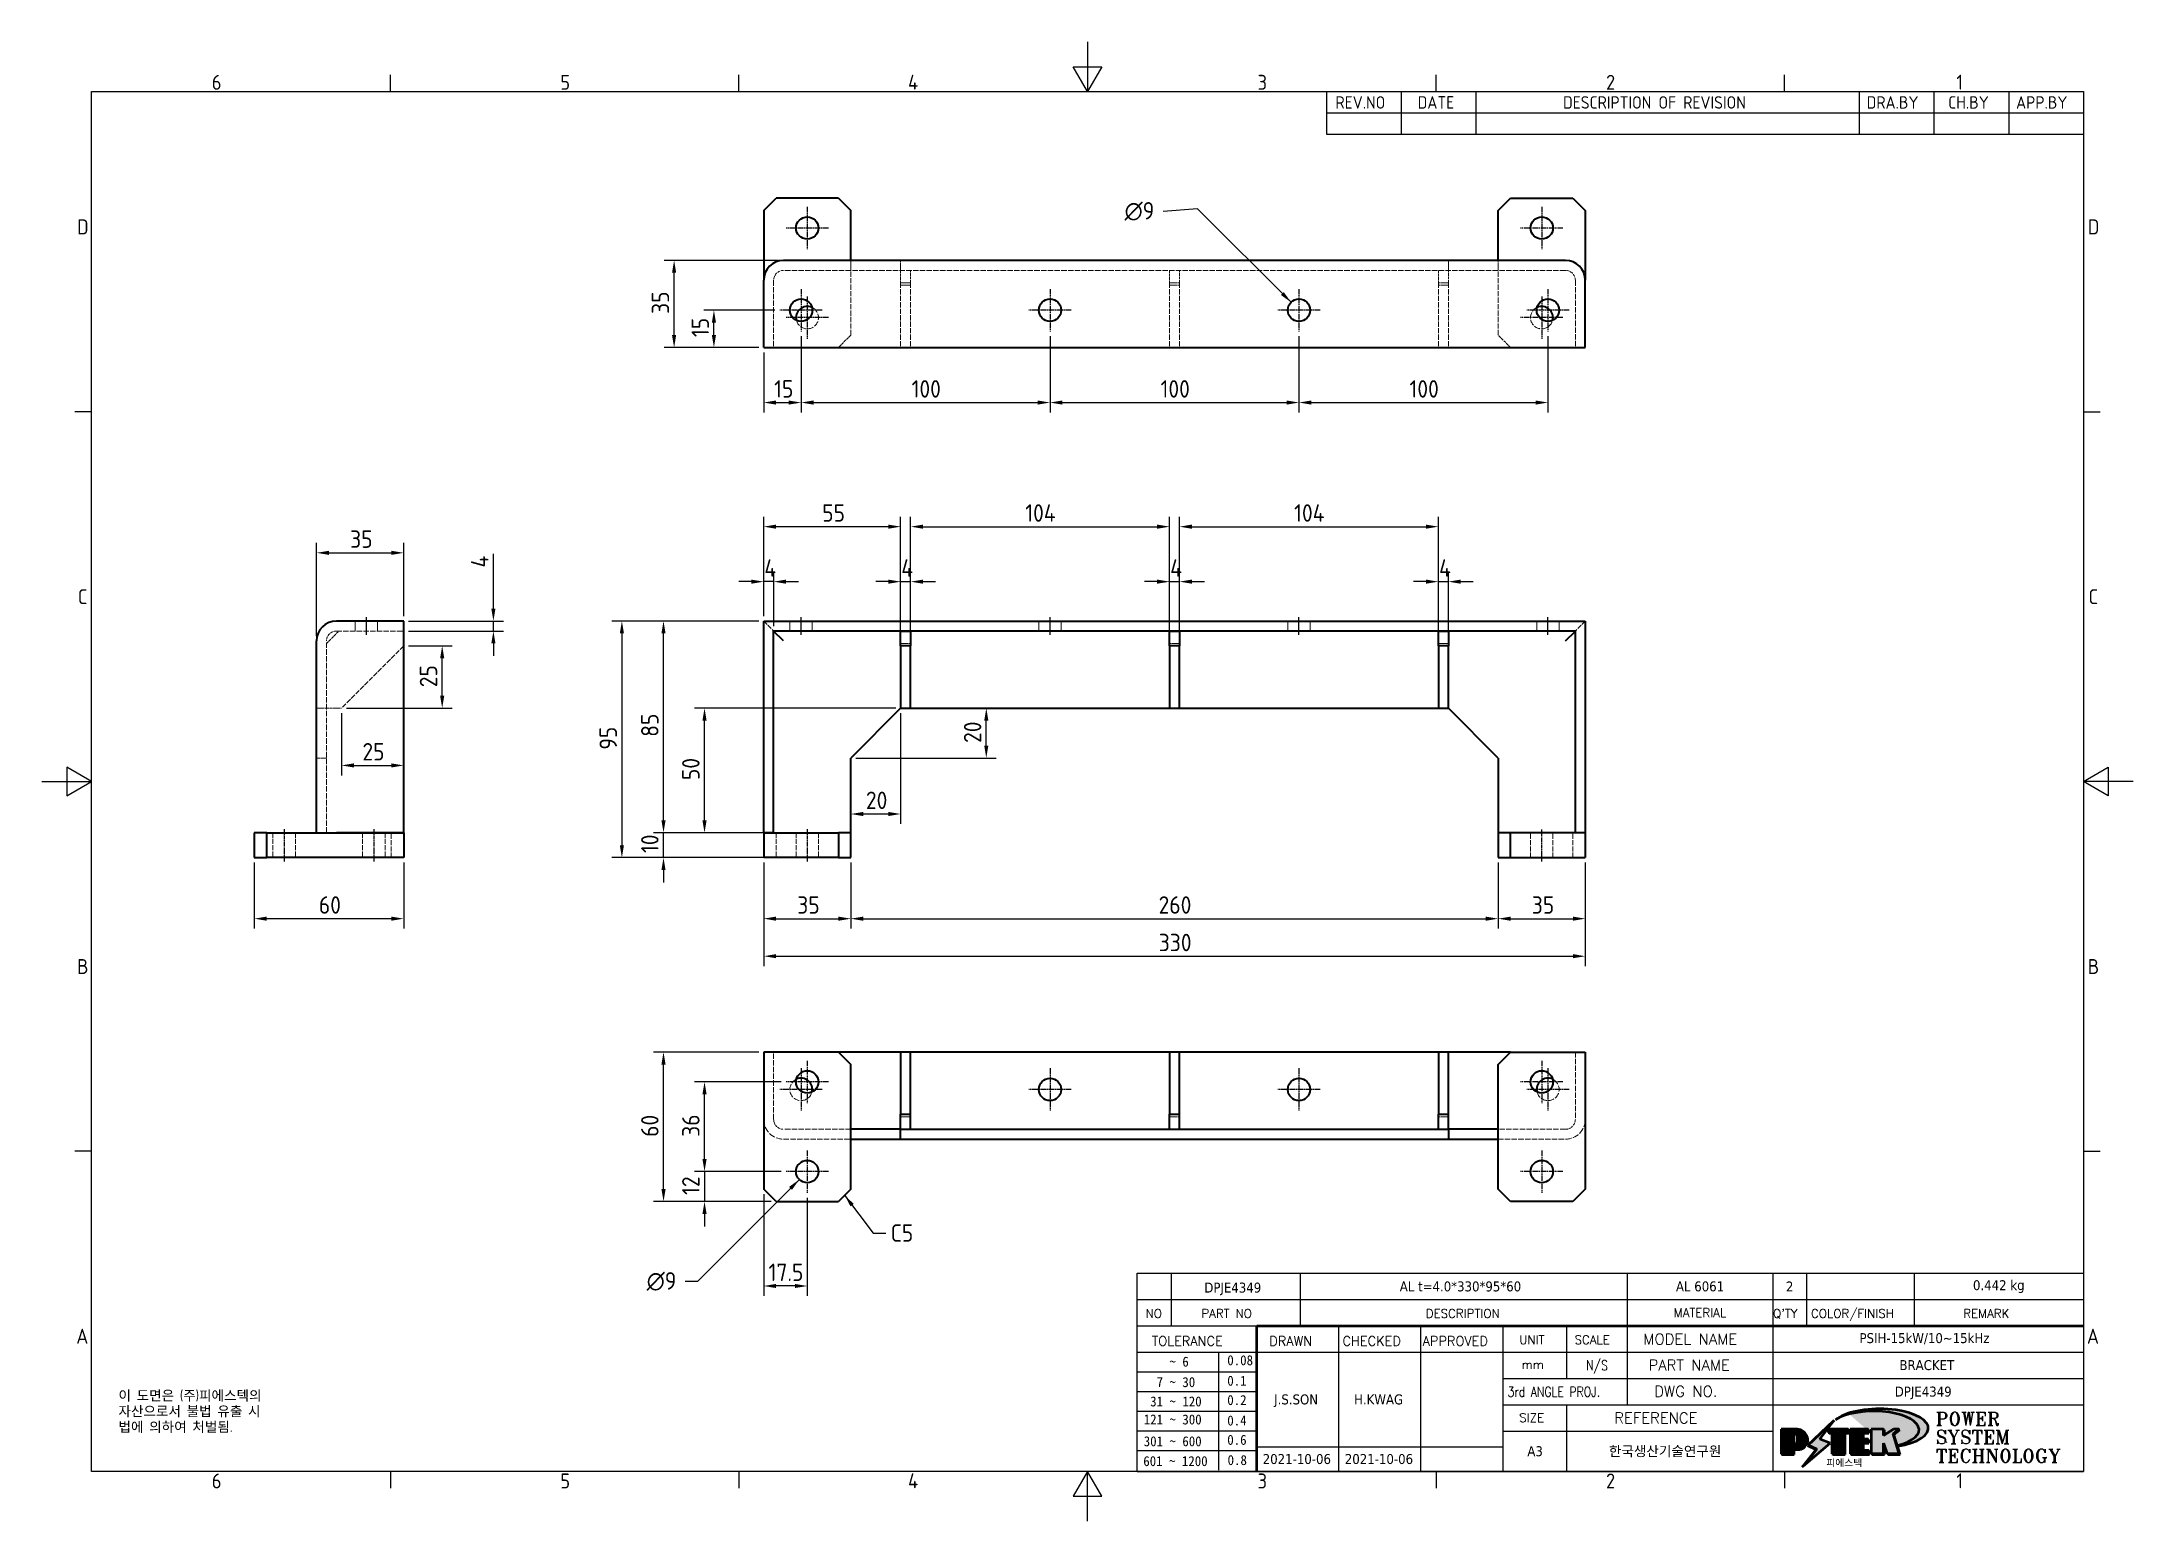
# Model space of a CAD drawing. Header units: millimetres. Extents: x 0 to 2375, y 0 to 3360.
# Drawn here: x 5 to 845, y 857 to 1451 of the extents above; entities that cross this region are included whole.
import ezdxf
from ezdxf.enums import TextEntityAlignment as Align

# ---------------------------------------------------------------- set-up
doc = ezdxf.new("R2010")
doc.units = ezdxf.units.MM
doc.linetypes.add('DPJE4349$0$CHAIN', pattern=[0.3543, 0.2362, -0.0295, 0.0591, -0.0295])
doc.linetypes.add('DPJE4349$0$DASHED', pattern=[0.2067, 0.1654, -0.0413])
for name, color, linetype, lineweight in [('DPJE4349$0$가려진 것(ISO)', 2, 'DPJE4349$0$DASHED', 18), ('DPJE4349$0$가시적인 것(ISO)', 3, 'Continuous', 40), ('DPJE4349$0$경계(ISO)', 7, 'Continuous', 25), ('DPJE4349$0$기호(ISO)', 5, 'Continuous', 25), ('DPJE4349$0$제목(ISO)', 5, 'Continuous', 50), ('DPJE4349$0$중심 표식(ISO)', 1, 'Continuous', 25), ('DPJE4349$0$중심선(ISO)', 1, 'Continuous', 25), ('DPJE4349$0$치수(ISO)', 2, 'Continuous', 25), ('DPJE4349$0$해치(ISO)', 7, 'Continuous', 18)]:
    doc.layers.add(name, color=color, linetype=linetype, lineweight=lineweight)
doc.styles.add('DPJE4349$0$HAN_291', font='')
doc.styles.add('DPJE4349$0$HAN_370', font='', dxfattribs={"width": 2})
doc.styles.add('DPJE4349$0$ISO ProportionalPSTEK', font='isocp.shx')
doc.styles.add('DPJE4349$0$RC_284', font='ROMANC.shx')
doc.styles.add('DPJE4349$0$RC_287', font='ROMANC.shx')
doc.styles.add('DPJE4349$0$RC_292', font='ROMANC.shx')
doc.styles.add('DPJE4349$0$ROMANT_294', font='romant.shx')
doc.styles.add('DPJE4349$0$문자 텍스트_PSTEK_POSCO', font='isocp.shx')
doc.styles.add('DPJE4349$0$치수 텍스트_PSTEK_POSCO', font='isocp.shx')
doc.styles.add('DPJE4349$0$텍스트 스타일198', font='tahoma.ttf')
doc.styles.add('DPJE4349$0$텍스트 스타일333', font='ROMANC.shx', dxfattribs={"width": 0.8})
doc.styles.get('DPJE4349$0$HAN_291').set_extended_font_data('GulimChe')
doc.styles.get('DPJE4349$0$HAN_370').set_extended_font_data('GulimChe')
doc.dimstyles.new('DPJE4349$0$치수_PSTEK_POSCO', dxfattribs={"dimscale": 2, "dimtxt": 3.5, "dimasz": 2.5, "dimexe": 2, "dimexo": 1, "dimgap": 1, "dimtad": 1, "dimrnd": 1e-08, "dimdsep": 46, "dimtxsty": 'DPJE4349$0$치수 텍스트_PSTEK_POSCO', "dimcen": 0.09, "dimdle": 10, "dimclrd": 7, "dimclre": 7, "dimclrt": 2, "dimadec": 1, "dimazin": 2, "dimtfac": 1, "dimtmove": 0, "dimatfit": 3, "dimfxl": 0, "dimtolj": 1, "dimlwd": -1, "dimlwe": -1, "dimarcsym": 0})
doc.dimstyles.new('DPJE4349$0$치수_PSTEK_POSCO$7', dxfattribs={"dimscale": 2, "dimtxt": 3.5, "dimasz": 2.5, "dimexe": 2, "dimexo": 1, "dimgap": 1, "dimtad": 1, "dimrnd": 1e-08, "dimdsep": 46, "dimtxsty": 'DPJE4349$0$치수 텍스트_PSTEK_POSCO', "dimcen": 0.09, "dimdle": 10, "dimclrd": 7, "dimclre": 7, "dimclrt": 2, "dimadec": 1, "dimazin": 2, "dimtfac": 1, "dimtmove": 0, "dimatfit": 3, "dimfxl": 0, "dimtolj": 1, "dimlwd": -1, "dimlwe": -1, "dimarcsym": 0})

# ---------------------------------------------------------------- blocks, each defined once
blk = doc.blocks.new('DPJE4349$0$경계 Default Border')
at = {"layer": 'DPJE4349$0$경계(ISO)'}
for p, q in [((70, 287), (70, 290.4)), ((140, 287), (140, 290.4)), ((280, 287), (280, 290.4)), ((350, 287), (350, 290.4)), ((10, 222.75), (6.6, 222.75)), ((410, 222.75), (413.4, 222.75)), ((10, 74.25), (6.6, 74.25)), ((410, 74.25), (413.4, 74.25)), ((70, 10), (70, 6.6)), ((140, 10), (140, 6.6)), ((280, 10), (280, 6.6)), ((350, 10), (350, 6.6))]:
    blk.add_line(p, q, dxfattribs=at)
at = {"layer": 'DPJE4349$0$경계(ISO)', "flags": 128}
for points in [[(210, 297), (210, 287), (207.11, 292), (212.89, 292), (210, 287)], [(10, 10), (10, 287), (410, 287), (410, 10), (10, 10)], [(0, 148.5), (10, 148.5), (5, 151.39), (5, 145.61), (10, 148.5)], [(420, 148.5), (410, 148.5), (415, 151.39), (415, 145.61), (410, 148.5)], [(210, 0), (210, 10), (207.11, 5), (212.89, 5), (210, 10)]]:
    blk.add_lwpolyline(points, dxfattribs=at)
at = {"layer": 'DPJE4349$0$경계(ISO)', "color": 2, "char_height": 3, "attachment_point": 7, "style": 'DPJE4349$0$문자 텍스트_PSTEK_POSCO'}
for s, insert in [('6', (34.14, 287.37)), ('5', (104.14, 287.37)), ('4', (173.97, 287.4)), ('3', (244.17, 287.37)), ('2', (314.13, 287.37)), ('1', (384.49, 287.4)), ('D', (7.08, 258.35)), ('D', (410.88, 258.35)), ('C', (7.24, 184.1)), ('C', (411.04, 184.1)), ('B', (7.08, 109.85)), ('B', (410.88, 109.85)), ('A', (6.91, 35.62)), ('A', (410.71, 35.62)), ('6', (34.14, 6.57)), ('5', (104.14, 6.57)), ('4', (173.97, 6.6)), ('3', (244.17, 6.57)), ('2', (314.13, 6.57)), ('1', (384.49, 6.6))]:
    blk.add_mtext(s, dxfattribs=dict(at, insert=insert))
blk = doc.blocks.new('DPJE4349$0$제목 블록 PSTEK')
for color, points in [(252, [(317.22, 17.06), (322.03, 21.63), (322.28, 21.94), (317.05, 16.98), (318.75, 16.19), (316, 12.72), (316.34, 13), (318.92, 16.27)]), (5, [(321.62, 17.42), (319.53, 18.25), (322.45, 22.02), (317.22, 17.06), (318.92, 16.27), (316.17, 12.8)]), (1, [(324.48, 19.61), (325.24, 19.61), (325.24, 20.26), (321.23, 20.26), (321.23, 19.61), (321.98, 19.61), (321.98, 15.34), (324.48, 15.34)]), (252, [(321.98, 19.61), (321.4, 19.61), (321.4, 19.46), (321.98, 19.46)]), (252, [(324.66, 19.46), (325.42, 19.46), (325.42, 20.11), (325.24, 20.11), (325.24, 19.61), (324.48, 19.61), (324.48, 15.34), (322.16, 15.34), (322.16, 15.19), (324.66, 15.19)]), (1, [(329.23, 20.26), (325.66, 20.26), (325.66, 15.34), (329.36, 15.34), (329.36, 15.99), (328.11, 15.99), (328.11, 17.56), (329.23, 17.56), (329.23, 18.26), (328.11, 18.26), (328.11, 19.61), (329.23, 19.61)]), (252, [(328.29, 19.46), (329.41, 19.46), (329.41, 20.11), (329.23, 20.11), (329.23, 19.61), (328.11, 19.61), (328.11, 18.26), (328.29, 18.26)]), (252, [(328.29, 17.42), (329.41, 17.42), (329.41, 18.11), (329.23, 18.11), (329.23, 17.56), (328.11, 17.56), (328.11, 15.99), (328.29, 15.99)]), (1, [(332.33, 20.26), (329.86, 20.26), (329.86, 15.34), (332.33, 15.34), (332.33, 17.43), (333.07, 15.34), (335.49, 15.34), (334.25, 19.31), (335.44, 20.26), (334.31, 20.26), (332.33, 19)]), (252, [(332.51, 16.93), (332.33, 17.43), (332.33, 15.34), (330.04, 15.34), (330.04, 15.19), (332.51, 15.19)]), (252, [(332.51, 20.11), (332.33, 20.11), (332.33, 19), (332.51, 19.11)]), (252, [(335.62, 20.11), (335.25, 20.11), (334.25, 19.31), (335.49, 15.34), (333.2, 15.34), (333.25, 15.19), (335.66, 15.19), (334.43, 19.16)]), (252, [(329.54, 15.85), (329.36, 15.85), (329.36, 15.34), (325.83, 15.34), (325.83, 15.19), (329.54, 15.19)])]:
    blk.add_hatch(color=color).paths.add_polyline_path(points)
h = blk.add_hatch(color=1)
edge = h.paths.add_edge_path(flags=0)
edge.add_line((314.22, 19.61), (314.22, 17))
edge.add_line((314.22, 17), (314.35, 17))
edge.add_arc((314.35, 17.65), 0.651, 270, 360)
edge.add_line((315, 17.65), (315, 18.96))
edge.add_arc((314.35, 18.96), 0.651, 0, 90)
edge.add_line((314.35, 19.61), (314.22, 19.61))
edge = h.paths.add_edge_path()
edge.add_arc((314.98, 18.29), 1.97, 270, 450)
edge.add_line((314.98, 20.26), (311.77, 20.26))
edge.add_line((311.77, 20.26), (311.77, 15.34))
edge.add_line((311.77, 15.34), (314.22, 15.34))
edge.add_line((314.22, 15.34), (314.22, 16.32))
edge.add_line((314.22, 16.32), (314.98, 16.32))
h = blk.add_hatch(color=252)
edge = h.paths.add_edge_path()
edge.add_arc((314.98, 18.29), 1.97, 270, 406.8279)
edge.add_arc((315.16, 18.14), 1.97, -90, 53.561, ccw=False)
edge.add_line((315.16, 16.17), (314.4, 16.17))
edge.add_line((314.4, 16.17), (314.4, 15.19))
edge.add_line((314.4, 15.19), (311.94, 15.19))
edge.add_line((311.94, 15.19), (311.94, 15.34))
edge.add_line((311.94, 15.34), (314.22, 15.34))
edge.add_line((314.22, 15.34), (314.22, 16.32))
edge.add_line((314.22, 16.32), (314.98, 16.32))
h = blk.add_hatch(color=252)
edge = h.paths.add_edge_path()
edge.add_line((314.4, 19.46), (314.53, 19.46))
edge.add_arc((314.53, 18.81), 0.651, 60.4189, 90, ccw=False)
edge.add_arc((314.35, 18.96), 0.651, 39.9699, 90)
edge.add_line((314.35, 19.61), (314.22, 19.61))
edge.add_line((314.22, 19.61), (314.22, 17))
edge.add_line((314.22, 17), (314.35, 17))
edge.add_arc((314.35, 17.65), 0.651, 270, 274.6931)
edge.add_line((314.4, 17), (314.4, 19.46))
at = {"layer": 'DPJE4349$0$해치(ISO)'}
h = blk.add_hatch(color=140, dxfattribs=at)
edge = h.paths.add_edge_path()
edge.add_ellipse((330.37, 20.16), major_axis=(9.1, 0), ratio=0.40699, start_angle=301.3098, end_angle=507.7437)
edge.add_ellipse((331.53, 20.46), major_axis=(-9.82, 0), ratio=0.39426, start_angle=111.5121, end_angle=334.4703, ccw=False)
edge.add_line((335.14, 16.86), (335.1, 16.99))
at = {"color": 180}
for p, q in [((182.48, 11.79), (182.48, 51.57)), ((182.48, 51.57), (372.48, 51.57)), ((189.27, 51.57), (189.27, 41.01)), ((215.22, 41.01), (215.22, 51.57)), ((280.88, 51.57), (280.88, 41.01)), ((310.09, 51.57), (310.09, 41.01)), ((316.9, 51.57), (316.9, 41.01)), ((338.46, 51.57), (338.46, 41.01)), ((372.48, 51.57), (372.48, 11.79)), ((182.48, 46.29), (372.48, 46.29)), ((182.48, 41.01), (206.45, 41.01)), ((222.94, 11.79), (222.94, 41.01)), ((239.43, 11.79), (239.43, 41.01)), ((255.92, 11.79), (255.92, 41.01)), ((268.69, 41.01), (268.69, 30.45)), ((280.88, 41.01), (280.88, 25.17)), ((310.09, 41.01), (310.09, 11.79)), ((182.48, 35.73), (206.45, 35.73)), ((198.86, 12.03), (198.86, 35.73)), ((206.45, 35.73), (372.48, 35.73)), ((182.48, 31.78), (206.45, 31.78)), ((255.92, 30.45), (372.48, 30.45)), ((182.48, 27.83), (206.45, 27.83)), ((182.48, 23.88), (206.45, 23.88)), ((255.92, 25.17), (372.48, 25.17)), ((268.69, 25.17), (268.69, 11.79)), ((182.48, 19.93), (206.45, 19.93)), ((255.92, 19.89), (310.09, 19.89)), ((182.48, 15.98), (206.45, 15.98)), ((206.45, 16.74), (255.92, 16.74)), ((182.48, 11.79), (372.48, 11.79))]:
    blk.add_line(p, q, dxfattribs=at)
at = {"color": 7, "lineweight": 50}
for p, q in [((206.45, 11.79), (206.45, 41.01)), ((206.45, 41.01), (372.48, 41.01))]:
    blk.add_line(p, q, dxfattribs=at)
at = {"color": 7}
for p, q in [((322.28, 21.94), (317.05, 16.98)), ((322.45, 22.02), (317.22, 17.06)), ((317.22, 17.06), (322.03, 21.63)), ((319.53, 18.25), (322.45, 22.02)), ((322.03, 21.63), (322.28, 21.94)), ((314.98, 20.26), (311.77, 20.26)), ((311.77, 20.26), (311.77, 15.34)), ((314.98, 20.26), (311.77, 20.26)), ((311.77, 20.26), (311.77, 15.34)), ((314.22, 17), (314.22, 19.61)), ((314.22, 19.61), (314.35, 19.61)), ((314.35, 19.61), (314.22, 19.61)), ((314.22, 19.61), (314.22, 17)), ((314.22, 17), (314.22, 19.61)), ((314.22, 19.61), (314.35, 19.61)), ((314.35, 17), (314.22, 17)), ((314.22, 17), (314.35, 17)), ((314.35, 17), (314.22, 17)), ((314.4, 19.46), (314.53, 19.46)), ((314.4, 17), (314.4, 19.46)), ((315, 18.96), (315, 17.65)), ((315, 18.96), (315, 17.65)), ((316.17, 12.8), (321.62, 17.42)), ((317.05, 16.98), (318.75, 16.19)), ((318.92, 16.27), (317.22, 17.06)), ((317.22, 17.06), (318.92, 16.27)), ((321.62, 17.42), (319.53, 18.25)), ((325.24, 20.26), (321.23, 20.26)), ((321.23, 20.26), (321.23, 19.61)), ((325.24, 20.26), (321.23, 20.26)), ((321.23, 20.26), (321.23, 19.61)), ((321.23, 19.61), (321.98, 19.61)), ((321.23, 19.61), (321.98, 19.61)), ((321.4, 19.61), (321.4, 19.46)), ((321.98, 19.61), (321.4, 19.61)), ((321.4, 19.46), (321.98, 19.46)), ((321.98, 19.61), (321.98, 15.34)), ((321.98, 19.46), (321.98, 19.61)), ((321.98, 19.61), (321.98, 15.34)), ((324.48, 19.61), (325.24, 19.61)), ((324.48, 15.34), (324.48, 19.61)), ((325.24, 19.61), (324.48, 19.61)), ((324.48, 19.61), (324.48, 15.34)), ((324.48, 19.61), (325.24, 19.61)), ((324.48, 15.34), (324.48, 19.61)), ((324.66, 19.46), (325.42, 19.46)), ((324.66, 15.19), (324.66, 19.46)), ((325.24, 19.61), (325.24, 20.26)), ((325.24, 19.61), (325.24, 20.26)), ((325.42, 20.11), (325.24, 20.11)), ((325.24, 20.11), (325.24, 19.61)), ((325.42, 19.46), (325.42, 20.11)), ((329.23, 20.26), (325.66, 20.26)), ((325.66, 20.26), (325.66, 15.34)), ((325.66, 20.26), (325.66, 15.34)), ((329.23, 20.26), (325.66, 20.26)), ((328.11, 18.26), (328.11, 19.61)), ((328.11, 19.61), (329.23, 19.61)), ((329.23, 19.61), (328.11, 19.61)), ((328.11, 19.61), (328.11, 18.26)), ((328.11, 18.26), (328.11, 19.61)), ((328.11, 19.61), (329.23, 19.61)), ((329.23, 18.26), (328.11, 18.26)), ((328.11, 18.26), (328.29, 18.26)), ((329.23, 18.26), (328.11, 18.26)), ((328.11, 17.56), (329.23, 17.56)), ((328.11, 15.99), (328.11, 17.56)), ((329.23, 17.56), (328.11, 17.56)), ((328.11, 17.56), (328.11, 15.99)), ((328.11, 17.56), (329.23, 17.56)), ((328.11, 15.99), (328.11, 17.56)), ((328.29, 18.26), (328.29, 19.46)), ((328.29, 19.46), (329.41, 19.46)), ((328.29, 15.99), (328.29, 17.42)), ((328.29, 17.42), (329.41, 17.42)), ((329.23, 19.61), (329.23, 20.26)), ((329.23, 19.61), (329.23, 20.26)), ((329.41, 20.11), (329.23, 20.11)), ((329.23, 20.11), (329.23, 19.61)), ((329.23, 17.56), (329.23, 18.26)), ((329.23, 17.56), (329.23, 18.26)), ((329.41, 18.11), (329.23, 18.11)), ((329.23, 18.11), (329.23, 17.56)), ((329.41, 19.46), (329.41, 20.11)), ((329.41, 17.42), (329.41, 18.11)), ((332.33, 20.26), (329.86, 20.26)), ((329.86, 20.26), (329.86, 15.34)), ((329.86, 20.26), (329.86, 15.34)), ((332.33, 20.26), (329.86, 20.26)), ((334.31, 20.26), (332.33, 19)), ((332.33, 19), (332.33, 20.26)), ((334.31, 20.26), (332.33, 19)), ((332.33, 19), (332.33, 20.26)), ((332.51, 20.11), (332.33, 20.11)), ((332.33, 20.11), (332.33, 19)), ((332.33, 19), (332.51, 19.11)), ((332.33, 17.43), (333.07, 15.34)), ((332.33, 15.34), (332.33, 17.43)), ((332.51, 16.93), (332.33, 17.43)), ((332.33, 17.43), (332.33, 15.34)), ((332.33, 17.43), (333.07, 15.34)), ((332.33, 15.34), (332.33, 17.43)), ((332.51, 19.11), (332.51, 20.11)), ((332.51, 15.19), (332.51, 16.93)), ((334.25, 19.31), (335.44, 20.26)), ((334.25, 19.31), (335.44, 20.26)), ((335.25, 20.11), (334.25, 19.31)), ((335.49, 15.34), (334.25, 19.31)), ((334.25, 19.31), (335.49, 15.34)), ((335.49, 15.34), (334.25, 19.31)), ((335.44, 20.26), (334.31, 20.26)), ((335.44, 20.26), (334.31, 20.26)), ((334.43, 19.16), (335.62, 20.11)), ((335.66, 15.19), (334.43, 19.16)), ((335.62, 20.11), (335.25, 20.11)), ((345.04, 17.5), (344.99, 17.69)), ((311.77, 15.34), (314.22, 15.34)), ((311.77, 15.34), (314.22, 15.34)), ((314.22, 15.34), (311.94, 15.34)), ((311.94, 15.34), (311.94, 15.19)), ((311.94, 15.19), (314.4, 15.19)), ((314.22, 16.32), (314.98, 16.32)), ((314.22, 15.34), (314.22, 16.32)), ((314.98, 16.32), (314.22, 16.32)), ((314.22, 16.32), (314.22, 15.34)), ((314.22, 16.32), (314.98, 16.32)), ((314.22, 15.34), (314.22, 16.32)), ((314.4, 16.17), (315.16, 16.17)), ((314.4, 15.19), (314.4, 16.17)), ((318.75, 16.19), (316, 12.72)), ((316, 12.72), (316.34, 13)), ((318.92, 16.27), (316.17, 12.8)), ((316.34, 13), (318.92, 16.27)), ((321.98, 15.34), (324.48, 15.34)), ((321.98, 15.34), (324.48, 15.34)), ((324.48, 15.34), (322.16, 15.34)), ((322.16, 15.34), (322.16, 15.19)), ((322.16, 15.19), (324.66, 15.19)), ((325.66, 15.34), (329.36, 15.34)), ((325.66, 15.34), (329.36, 15.34)), ((329.36, 15.34), (325.83, 15.34)), ((325.83, 15.34), (325.83, 15.19)), ((325.83, 15.19), (329.54, 15.19)), ((329.36, 15.99), (328.11, 15.99)), ((328.11, 15.99), (328.29, 15.99)), ((329.36, 15.99), (328.11, 15.99)), ((329.36, 15.34), (329.36, 15.99)), ((329.36, 15.34), (329.36, 15.99)), ((329.54, 15.85), (329.36, 15.85)), ((329.36, 15.85), (329.36, 15.34)), ((329.54, 15.19), (329.54, 15.85)), ((329.86, 15.34), (332.33, 15.34)), ((329.86, 15.34), (332.33, 15.34)), ((332.33, 15.34), (330.04, 15.34)), ((330.04, 15.34), (330.04, 15.19)), ((330.04, 15.19), (332.51, 15.19)), ((333.07, 15.34), (335.49, 15.34)), ((333.07, 15.34), (335.49, 15.34)), ((335.49, 15.34), (333.2, 15.34)), ((333.2, 15.34), (333.25, 15.19)), ((333.25, 15.19), (335.66, 15.19))]:
    blk.add_line(p, q, dxfattribs=at)
at = {"color": 5}
for p, q in [((322.45, 22.02), (317.22, 17.06)), ((319.53, 18.25), (322.45, 22.02)), ((316.17, 12.8), (321.62, 17.42)), ((317.22, 17.06), (318.92, 16.27)), ((321.62, 17.42), (319.53, 18.25)), ((318.92, 16.27), (316.17, 12.8))]:
    blk.add_line(p, q, dxfattribs=at)
at = {"color": 1}
for p, q in [((314.98, 20.26), (311.77, 20.26)), ((311.77, 20.26), (311.77, 15.34)), ((314.22, 17), (314.22, 19.61)), ((314.22, 19.61), (314.35, 19.61)), ((314.35, 17), (314.22, 17)), ((315, 18.96), (315, 17.65)), ((325.24, 20.26), (321.23, 20.26)), ((321.23, 20.26), (321.23, 19.61)), ((321.23, 19.61), (321.98, 19.61)), ((321.98, 19.61), (321.98, 15.34)), ((324.48, 19.61), (325.24, 19.61)), ((324.48, 15.34), (324.48, 19.61)), ((325.24, 19.61), (325.24, 20.26)), ((329.23, 20.26), (325.66, 20.26)), ((325.66, 20.26), (325.66, 15.34)), ((328.11, 18.26), (328.11, 19.61)), ((328.11, 19.61), (329.23, 19.61)), ((329.23, 18.26), (328.11, 18.26)), ((328.11, 17.56), (329.23, 17.56)), ((328.11, 15.99), (328.11, 17.56)), ((329.23, 19.61), (329.23, 20.26)), ((329.23, 17.56), (329.23, 18.26)), ((332.33, 20.26), (329.86, 20.26)), ((329.86, 20.26), (329.86, 15.34)), ((334.31, 20.26), (332.33, 19)), ((332.33, 19), (332.33, 20.26)), ((332.33, 17.43), (333.07, 15.34)), ((332.33, 15.34), (332.33, 17.43)), ((334.25, 19.31), (335.44, 20.26)), ((335.49, 15.34), (334.25, 19.31)), ((335.44, 20.26), (334.31, 20.26)), ((311.77, 15.34), (314.22, 15.34)), ((314.22, 16.32), (314.98, 16.32)), ((314.22, 15.34), (314.22, 16.32)), ((321.98, 15.34), (324.48, 15.34)), ((325.66, 15.34), (329.36, 15.34)), ((329.36, 15.99), (328.11, 15.99)), ((329.36, 15.34), (329.36, 15.99)), ((329.86, 15.34), (332.33, 15.34)), ((333.07, 15.34), (335.49, 15.34))]:
    blk.add_line(p, q, dxfattribs=at)
at = {"color": 7}
for centre, radius, start, end in [((314.35, 18.96), 0.651, 0, 90), ((314.35, 18.96), 0.651, 39.9699, 90), ((314.35, 18.96), 0.651, 0, 90), ((314.35, 17.65), 0.651, 270, 0), ((314.35, 17.65), 0.651, 270, 0), ((314.35, 17.65), 0.651, 270, 274.6931), ((314.53, 18.81), 0.651, 60.4189, 90), ((314.98, 18.29), 1.97, 270, 90), ((314.98, 18.29), 1.97, 270, 90), ((314.98, 18.29), 1.97, 270, 46.8279), ((315.16, 18.14), 1.97, 270, 53.561)]:
    blk.add_arc(centre, radius, start, end, dxfattribs=at)
at = {"color": 1}
for centre, radius, start, end in [((314.35, 18.96), 0.651, 0, 90), ((314.35, 17.65), 0.651, 270, 0), ((314.98, 18.29), 1.97, 270, 90)]:
    blk.add_arc(centre, radius, start, end, dxfattribs=at)
at = {"layer": 'DPJE4349$0$제목(ISO)', "lineweight": 18}
blk.add_line((182.48, 35.73), (182.48, 11.79), dxfattribs=at)
at = {"layer": 'DPJE4349$0$제목(ISO)'}
for p, q in [((322.28, 21.94), (317.05, 16.98)), ((322.45, 22.02), (317.22, 17.06)), ((317.22, 17.06), (322.03, 21.63)), ((319.53, 18.25), (322.45, 22.02)), ((322.03, 21.63), (322.28, 21.94)), ((314.98, 20.26), (311.77, 20.26)), ((311.77, 20.26), (311.77, 15.34)), ((314.22, 17), (314.22, 19.61)), ((314.22, 19.61), (314.35, 19.61)), ((314.35, 19.61), (314.22, 19.61)), ((314.22, 19.61), (314.22, 17)), ((314.35, 17), (314.22, 17)), ((314.22, 17), (314.35, 17)), ((314.4, 19.46), (314.53, 19.46)), ((314.4, 17), (314.4, 19.46)), ((315, 18.96), (315, 17.65)), ((316.17, 12.8), (321.62, 17.42)), ((317.05, 16.98), (318.75, 16.19)), ((317.22, 17.06), (318.92, 16.27)), ((318.92, 16.27), (317.22, 17.06)), ((321.62, 17.42), (319.53, 18.25)), ((325.24, 20.26), (321.23, 20.26)), ((321.23, 20.26), (321.23, 19.61)), ((321.23, 19.61), (321.98, 19.61)), ((321.98, 19.61), (321.4, 19.61)), ((321.4, 19.61), (321.4, 19.46)), ((321.4, 19.46), (321.98, 19.46)), ((321.98, 19.61), (321.98, 15.34)), ((321.98, 19.46), (321.98, 19.61)), ((324.48, 19.61), (325.24, 19.61)), ((324.48, 15.34), (324.48, 19.61)), ((325.24, 19.61), (324.48, 19.61)), ((324.48, 19.61), (324.48, 15.34)), ((324.66, 19.46), (325.42, 19.46)), ((324.66, 15.19), (324.66, 19.46)), ((325.24, 19.61), (325.24, 20.26)), ((325.42, 20.11), (325.24, 20.11)), ((325.24, 20.11), (325.24, 19.61)), ((325.42, 19.46), (325.42, 20.11)), ((329.23, 20.26), (325.66, 20.26)), ((325.66, 20.26), (325.66, 15.34)), ((328.11, 18.26), (328.11, 19.61)), ((328.11, 19.61), (329.23, 19.61)), ((329.23, 19.61), (328.11, 19.61)), ((328.11, 19.61), (328.11, 18.26)), ((329.23, 18.26), (328.11, 18.26)), ((328.11, 18.26), (328.29, 18.26)), ((328.11, 15.99), (328.11, 17.56)), ((328.11, 17.56), (329.23, 17.56)), ((329.23, 17.56), (328.11, 17.56)), ((328.11, 17.56), (328.11, 15.99)), ((328.29, 19.46), (329.41, 19.46)), ((328.29, 18.26), (328.29, 19.46)), ((328.29, 17.42), (329.41, 17.42)), ((328.29, 15.99), (328.29, 17.42)), ((329.23, 19.61), (329.23, 20.26)), ((329.41, 20.11), (329.23, 20.11)), ((329.23, 20.11), (329.23, 19.61)), ((329.23, 17.56), (329.23, 18.26)), ((329.41, 18.11), (329.23, 18.11)), ((329.23, 18.11), (329.23, 17.56)), ((329.41, 19.46), (329.41, 20.11)), ((329.41, 17.42), (329.41, 18.11)), ((332.33, 20.26), (329.86, 20.26)), ((329.86, 20.26), (329.86, 15.34)), ((334.31, 20.26), (332.33, 19)), ((332.33, 19), (332.33, 20.26)), ((332.51, 20.11), (332.33, 20.11)), ((332.33, 20.11), (332.33, 19)), ((332.33, 19), (332.51, 19.11)), ((332.33, 15.34), (332.33, 17.43)), ((332.33, 17.43), (333.07, 15.34)), ((332.51, 16.93), (332.33, 17.43)), ((332.33, 17.43), (332.33, 15.34)), ((332.51, 19.11), (332.51, 20.11)), ((332.51, 15.19), (332.51, 16.93)), ((334.25, 19.31), (335.44, 20.26)), ((335.25, 20.11), (334.25, 19.31)), ((335.49, 15.34), (334.25, 19.31)), ((334.25, 19.31), (335.49, 15.34)), ((335.44, 20.26), (334.31, 20.26)), ((334.43, 19.16), (335.62, 20.11)), ((335.66, 15.19), (334.43, 19.16)), ((335.62, 20.11), (335.25, 20.11)), ((311.77, 15.34), (314.22, 15.34)), ((314.22, 15.34), (311.94, 15.34)), ((311.94, 15.34), (311.94, 15.19)), ((311.94, 15.19), (314.4, 15.19)), ((314.22, 15.34), (314.22, 16.32)), ((314.22, 16.32), (314.98, 16.32)), ((314.98, 16.32), (314.22, 16.32)), ((314.22, 16.32), (314.22, 15.34)), ((314.4, 15.19), (314.4, 16.17)), ((314.4, 16.17), (315.16, 16.17)), ((318.75, 16.19), (316, 12.72)), ((316, 12.72), (316.34, 13)), ((318.92, 16.27), (316.17, 12.8)), ((316.34, 13), (318.92, 16.27)), ((321.98, 15.34), (324.48, 15.34)), ((324.48, 15.34), (322.16, 15.34)), ((322.16, 15.34), (322.16, 15.19)), ((322.16, 15.19), (324.66, 15.19)), ((325.66, 15.34), (329.36, 15.34)), ((329.36, 15.34), (325.83, 15.34)), ((325.83, 15.34), (325.83, 15.19)), ((325.83, 15.19), (329.54, 15.19)), ((329.36, 15.99), (328.11, 15.99)), ((328.11, 15.99), (328.29, 15.99)), ((329.36, 15.34), (329.36, 15.99)), ((329.54, 15.85), (329.36, 15.85)), ((329.36, 15.85), (329.36, 15.34)), ((329.54, 15.19), (329.54, 15.85)), ((329.86, 15.34), (332.33, 15.34)), ((332.33, 15.34), (330.04, 15.34)), ((330.04, 15.34), (330.04, 15.19)), ((330.04, 15.19), (332.51, 15.19)), ((333.07, 15.34), (335.49, 15.34)), ((335.49, 15.34), (333.2, 15.34)), ((333.2, 15.34), (333.25, 15.19)), ((333.25, 15.19), (335.66, 15.19))]:
    blk.add_line(p, q, dxfattribs=at)
at = {"layer": 'DPJE4349$0$제목(ISO)', "color": 4}
blk.add_line((335.14, 16.86), (335.1, 16.99), dxfattribs=at)
at = {"layer": 'DPJE4349$0$제목(ISO)'}
for centre, radius, start, end in [((314.35, 18.96), 0.651, 0, 90), ((314.35, 18.96), 0.651, 39.9699, 90), ((314.35, 17.65), 0.651, 270, 0), ((314.35, 17.65), 0.651, 270, 274.6931), ((314.53, 18.81), 0.651, 60.4189, 90), ((314.98, 18.29), 1.97, 46.8279, 90), ((314.98, 18.29), 1.97, 270, 46.8279), ((314.98, 18.29), 1.97, 270, 46.8279), ((315.16, 18.14), 1.97, 270, 53.561)]:
    blk.add_arc(centre, radius, start, end, dxfattribs=at)
at = {"layer": 'DPJE4349$0$제목(ISO)', "color": 4}
for centre, major_axis, ratio, start_param, end_param in [((331.53, 20.46), (9.82, 0), 0.39426, 5.087845, 8.9792), ((330.37, 20.16), (9.1, 0), 0.40699, 5.258849, 8.861799)]:
    blk.add_ellipse(centre, major_axis=major_axis, ratio=ratio, start_param=start_param, end_param=end_param, dxfattribs=at)
at = {"color": 2}
for s, height, style, p in [('NO', 1.742, 'DPJE4349$0$RC_284', (184.14, 42.62)), ('PART NO', 1.742, 'DPJE4349$0$RC_284', (195.34, 42.62)), ('DESCRIPTION', 1.7424, 'DPJE4349$0$RC_284', (240.4, 42.62)), ("Q'TY", 1.742, 'DPJE4349$0$RC_284', (310.14, 42.62)), ('COLOR/FINISH', 1.7424, 'DPJE4349$0$RC_284', (317.77, 42.62)), ('REMARK', 1.742, 'DPJE4349$0$RC_284', (348.35, 42.62)), (' TOLERANCE', 1.9, 'DPJE4349$0$RC_287', (184.09, 37.01)), ('DRAWN', 1.9, 'DPJE4349$0$RC_287', (208.98, 37.01)), ('CHECKED', 1.9, 'DPJE4349$0$RC_287', (223.69, 37.01)), ('APPROVED', 1.9, 'DPJE4349$0$RC_287', (239.78, 37.01)), ('UNIT', 1.742, 'DPJE4349$0$RC_284', (259.17, 37.34)), ('SCALE', 1.742, 'DPJE4349$0$RC_284', (270.29, 37.34)), ('MODEL NAME', 2.178, 'DPJE4349$0$RC_292', (284.1, 37.25)), ('    ~ 6', 2, 'DPJE4349$0$HAN_291', (183.77, 32.82)), ('0.08', 2, 'DPJE4349$0$HAN_291', (200.55, 33.1)), ('PART NAME', 2.178, 'DPJE4349$0$RC_292', (285.14, 32.03)), ('  7 ~ 30', 2, 'DPJE4349$0$HAN_291', (183.77, 28.71)), ('0.1', 2, 'DPJE4349$0$HAN_291', (200.55, 28.99)), ('mm', 1.742, 'DPJE4349$0$RC_284', (259.65, 32.35)), (' 31 ~ 120', 2, 'DPJE4349$0$HAN_291', (183.77, 24.83)), ('0.2', 2, 'DPJE4349$0$HAN_291', (200.55, 25.11)), (' DWG NO.', 2.178, 'DPJE4349$0$RC_292', (284.81, 26.75)), ('121 ~ 300', 2, 'DPJE4349$0$HAN_291', (183.77, 21.21)), ('0.4', 2, 'DPJE4349$0$HAN_291', (200.55, 21)), ('SIZE', 1.742, 'DPJE4349$0$RC_284', (259.17, 21.69)), ('REFERENCE', 2.178, 'DPJE4349$0$RC_292', (278.27, 21.43)), ('301 ~ 600', 2, 'DPJE4349$0$HAN_291', (183.77, 16.83)), ('0.6', 2, 'DPJE4349$0$HAN_291', (200.55, 17.12)), ('601 ~ 1200', 2, 'DPJE4349$0$HAN_291', (183.68, 12.85)), ('0.8', 2, 'DPJE4349$0$HAN_291', (200.61, 13.06))]:
    blk.add_text(s, height=height, dxfattribs=dict(at, style=style)).set_placement(p)
at = {"color": 2, "style": 'DPJE4349$0$RC_284'}
blk.add_text('MATERIAL', height=1.742, dxfattribs=at).set_placement((295.48, 43.65), align=Align.MIDDLE_CENTER)
at = {"color": 7, "style": 'DPJE4349$0$텍스트 스타일333', "width": 0.8}
blk.add_text('N/S', height=2, dxfattribs=at).set_placement((274.78, 33.09), align=Align.MIDDLE_CENTER)
at = {"color": 2, "style": 'DPJE4349$0$텍스트 스타일333', "width": 0.8}
blk.add_text('3rd ANGLE PROJ.', height=2, dxfattribs=at).set_placement((256.84, 26.76))
at = {"color": 7, "style": 'DPJE4349$0$ROMANT_294'}
for s, p in [('POWER', (342.83, 20.97)), ('SYSTEM', (342.83, 17.33)), ('TECHNOLOGY', (342.83, 13.57))]:
    blk.add_text(s, height=2.7, dxfattribs=at).set_placement(p)
at = {"color": 7, "insert": (320.85, 14.21), "char_height": 1.4, "attachment_point": 1, "line_spacing_factor": 0.332, "style": 'DPJE4349$0$HAN_370'}
blk.add_mtext('\\fHY견고딕|b0|i0;\\H1.4000;피에스텍', dxfattribs=at)
at = {"layer": 'DPJE4349$0$제목(ISO)', "color": 7, "style": 'DPJE4349$0$텍스트 스타일198'}
for tag, p in [('질량\\P3;_001', (350.3, 48.16)), ('부품_번호_001', (195.93, 47.68)), ('설명_001', (235.19, 47.92)), ('재질_001', (290.65, 47.93)), ("3._Q'TY_001", (312.73, 47.9)), ('1._MODEL_NAME_001', (327.51, 37.54)), ('제목_001', (335.53, 32.12)), ('설계자_001', (209.96, 25.23)), ('점검자_001', (226.01, 25.23)), ('부품_번호_001', (334.59, 26.81)), ('시트_크기_001', (260.81, 14.84)), ('프로젝트_001', (277.19, 14.84)), ('작성_날짜_001', (207.66, 13.27)), ('점검_날짜_001', (224.15, 13.27))]:
    blk.add_attdef(tag, p, '', height=2, dxfattribs=at)
for tag, p in [('4._COLOR', (327.68, 48.93)), ('엔지니어링_승인자', (247.67, 26.23)), ('엔지니어링_승인_날짜', (247.67, 14.27))]:
    blk.add_attdef(tag, text='', height=2, dxfattribs=at).set_placement(p, align=Align.MIDDLE_CENTER)
blk = doc.blocks.new('DPJE4349$0$리비전 내역')
at = {"layer": 'DPJE4349$0$기호(ISO)'}
for p, q in [((258, 287), (410, 287)), ((258, 287), (258, 282.72)), ((273, 287), (273, 282.72)), ((288, 287), (288, 282.72)), ((365, 287), (365, 282.72)), ((380, 287), (380, 282.72)), ((395, 287), (395, 282.72)), ((410, 287), (410, 282.72)), ((258, 282.72), (410, 282.72)), ((258, 282.72), (258, 278.44)), ((273, 282.72), (273, 278.44)), ((288, 282.72), (288, 278.44)), ((365, 282.72), (365, 278.44)), ((380, 282.72), (380, 278.44)), ((395, 282.72), (395, 278.44)), ((410, 282.72), (410, 278.44)), ((258, 278.44), (410, 278.44))]:
    blk.add_line(p, q, dxfattribs=at)
at = {"layer": 'DPJE4349$0$기호(ISO)', "color": 2, "char_height": 2.5, "attachment_point": 7, "style": 'DPJE4349$0$ISO ProportionalPSTEK'}
for s, insert in [('REV.NO', (259.79, 283.58)), ('DATE', (276.31, 283.58)), ('DESCRIPTION OF REVISION', (305.51, 283.58)), ('DRA.BY', (366.48, 283.58)), ('CH.BY', (382.86, 283.58)), ('APP.BY', (396.48, 283.58))]:
    blk.add_mtext(s, dxfattribs=dict(at, insert=insert))
blk = doc.blocks.new('*D9')
at = {"layer": 'Defpoints', "color": 0}
for p in [(289.95, 266.43), (324.95, 266.43), (324.95, 241.92)]:
    blk.add_point(p, dxfattribs=at)
at = {"layer": 'DPJE4349$0$치수(ISO)', "color": 7}
for p, q in [((289.95, 264.43), (289.95, 237.92)), ((324.95, 264.43), (324.95, 237.92)), ((294.95, 241.92), (319.95, 241.92))]:
    blk.add_line(p, q, dxfattribs=at)
for points in [[(294.95, 242.75), (294.95, 241.08), (289.95, 241.92)], [(319.95, 242.75), (319.95, 241.08), (324.95, 241.92)]]:
    blk.add_solid(points, dxfattribs=at)
at = {"layer": 'DPJE4349$0$치수(ISO)', "color": 2, "insert": (303.43, 247.42), "char_height": 7, "attachment_point": 4, "style": 'DPJE4349$0$치수 텍스트_PSTEK_POSCO'}
blk.add_mtext('\\A1;35', dxfattribs=at)
blk = doc.blocks.new('*D10')
at = {"layer": 'Defpoints', "color": 0}
for p in [(324.95, 266.43), (584.95, 266.43), (584.95, 241.92)]:
    blk.add_point(p, dxfattribs=at)
at = {"layer": 'DPJE4349$0$치수(ISO)', "color": 7}
for p, q in [((324.95, 264.43), (324.95, 237.92)), ((584.95, 264.43), (584.95, 237.92)), ((329.95, 241.92), (579.95, 241.92))]:
    blk.add_line(p, q, dxfattribs=at)
for points in [[(329.95, 242.75), (329.95, 241.08), (324.95, 241.92)], [(579.95, 242.75), (579.95, 241.08), (584.95, 241.92)]]:
    blk.add_solid(points, dxfattribs=at)
at = {"layer": 'DPJE4349$0$치수(ISO)', "color": 2, "insert": (448.57, 247.42), "char_height": 7, "attachment_point": 4, "style": 'DPJE4349$0$치수 텍스트_PSTEK_POSCO'}
blk.add_mtext('\\A1;260', dxfattribs=at)
blk = doc.blocks.new('*D11')
at = {"layer": 'Defpoints', "color": 0}
for p in [(584.95, 266.43), (619.95, 266.43), (619.95, 241.92)]:
    blk.add_point(p, dxfattribs=at)
at = {"layer": 'DPJE4349$0$치수(ISO)', "color": 7}
for p, q in [((584.95, 264.43), (584.95, 237.92)), ((619.95, 264.43), (619.95, 237.92)), ((589.95, 241.92), (614.95, 241.92))]:
    blk.add_line(p, q, dxfattribs=at)
for points in [[(589.95, 242.75), (589.95, 241.08), (584.95, 241.92)], [(614.95, 242.75), (614.95, 241.08), (619.95, 241.92)]]:
    blk.add_solid(points, dxfattribs=at)
at = {"layer": 'DPJE4349$0$치수(ISO)', "color": 2, "insert": (598.47, 247.42), "char_height": 7, "attachment_point": 4, "style": 'DPJE4349$0$치수 텍스트_PSTEK_POSCO'}
blk.add_mtext('\\A1;35', dxfattribs=at)
blk = doc.blocks.new('*D12')
at = {"layer": 'Defpoints', "color": 0}
for p in [(289.95, 266.43), (619.95, 266.43), (619.95, 226.85)]:
    blk.add_point(p, dxfattribs=at)
at = {"layer": 'DPJE4349$0$치수(ISO)', "color": 7}
for p, q in [((289.95, 264.43), (289.95, 222.85)), ((619.95, 264.43), (619.95, 222.85)), ((294.95, 226.85), (614.95, 226.85))]:
    blk.add_line(p, q, dxfattribs=at)
for points in [[(294.95, 227.69), (294.95, 226.02), (289.95, 226.85)], [(614.95, 227.69), (614.95, 226.02), (619.95, 226.85)]]:
    blk.add_solid(points, dxfattribs=at)
at = {"layer": 'DPJE4349$0$치수(ISO)', "color": 2, "insert": (448.64, 232.35), "char_height": 7, "attachment_point": 4, "style": 'DPJE4349$0$치수 텍스트_PSTEK_POSCO'}
blk.add_mtext('\\A1;330', dxfattribs=at)
blk = doc.blocks.new('*D13')
at = {"layer": 'Defpoints', "color": 0}
for p in [(249.7, 276.43), (293.95, 276.43), (294.95, 266.43)]:
    blk.add_point(p, dxfattribs=at)
at = {"layer": 'DPJE4349$0$치수(ISO)', "color": 7}
for p, q in [((249.7, 281.43), (249.7, 286.43)), ((291.95, 276.43), (245.7, 276.43)), ((249.7, 266.43), (249.7, 276.43)), ((292.95, 266.43), (245.7, 266.43)), ((249.7, 261.43), (249.7, 256.43))]:
    blk.add_line(p, q, dxfattribs=at)
for points in [[(248.87, 281.43), (250.54, 281.43), (249.7, 276.43)], [(248.87, 261.43), (250.54, 261.43), (249.7, 266.43)]]:
    blk.add_solid(points, dxfattribs=at)
at = {"layer": 'DPJE4349$0$치수(ISO)', "color": 2, "insert": (244.2, 268.27), "char_height": 7, "attachment_point": 4, "rotation": 90, "style": 'DPJE4349$0$치수 텍스트_PSTEK_POSCO'}
blk.add_mtext('\\A1;10', dxfattribs=at)
blk = doc.blocks.new('*D14')
at = {"layer": 'Defpoints', "color": 0}
for p in [(266.18, 326.43), (344.95, 326.43), (289.95, 276.43)]:
    blk.add_point(p, dxfattribs=at)
at = {"layer": 'DPJE4349$0$치수(ISO)', "color": 7}
for p, q in [((342.95, 326.43), (262.18, 326.43)), ((266.18, 281.43), (266.18, 321.43)), ((287.95, 276.43), (262.18, 276.43))]:
    blk.add_line(p, q, dxfattribs=at)
for points in [[(265.34, 321.43), (267.01, 321.43), (266.18, 326.43)], [(265.34, 281.43), (267.01, 281.43), (266.18, 276.43)]]:
    blk.add_solid(points, dxfattribs=at)
at = {"layer": 'DPJE4349$0$치수(ISO)', "color": 2, "insert": (260.68, 297.57), "char_height": 7, "attachment_point": 4, "rotation": 90, "style": 'DPJE4349$0$치수 텍스트_PSTEK_POSCO'}
blk.add_mtext('\\A1;50', dxfattribs=at)
blk = doc.blocks.new('*D15')
at = {"layer": 'Defpoints', "color": 0}
for p in [(249.7, 361.43), (289.95, 361.43), (293.95, 276.43)]:
    blk.add_point(p, dxfattribs=at)
at = {"layer": 'DPJE4349$0$치수(ISO)', "color": 7}
for p, q in [((287.95, 361.43), (245.7, 361.43)), ((249.7, 281.43), (249.7, 356.43)), ((291.95, 276.43), (245.7, 276.43))]:
    blk.add_line(p, q, dxfattribs=at)
for points in [[(248.87, 356.43), (250.54, 356.43), (249.7, 361.43)], [(248.87, 281.43), (250.54, 281.43), (249.7, 276.43)]]:
    blk.add_solid(points, dxfattribs=at)
at = {"layer": 'DPJE4349$0$치수(ISO)', "color": 2, "insert": (244.2, 314.93), "char_height": 7, "attachment_point": 4, "rotation": 90, "style": 'DPJE4349$0$치수 텍스트_PSTEK_POSCO'}
blk.add_mtext('\\A1;85', dxfattribs=at)
blk = doc.blocks.new('*D16')
at = {"layer": 'Defpoints', "color": 0}
for p in [(289.95, 361.43), (232.99, 266.43), (289.95, 266.43)]:
    blk.add_point(p, dxfattribs=at)
at = {"layer": 'DPJE4349$0$치수(ISO)', "color": 7}
for p, q in [((287.95, 361.43), (228.99, 361.43)), ((232.99, 356.43), (232.99, 271.43)), ((287.95, 266.43), (228.99, 266.43))]:
    blk.add_line(p, q, dxfattribs=at)
for points in [[(232.16, 356.43), (233.83, 356.43), (232.99, 361.43)], [(232.16, 271.43), (233.83, 271.43), (232.99, 266.43)]]:
    blk.add_solid(points, dxfattribs=at)
at = {"layer": 'DPJE4349$0$치수(ISO)', "color": 2, "insert": (227.49, 309.79), "char_height": 7, "attachment_point": 4, "rotation": 90, "style": 'DPJE4349$0$치수 텍스트_PSTEK_POSCO'}
blk.add_mtext('\\A1;95', dxfattribs=at)
blk = doc.blocks.new('*D17')
at = {"layer": 'Defpoints', "color": 0}
for p in [(289.95, 377.24), (289.95, 361.43), (293.95, 357.43)]:
    blk.add_point(p, dxfattribs=at)
at = {"layer": 'DPJE4349$0$치수(ISO)', "color": 7}
for p, q in [((289.95, 363.43), (289.95, 381.24)), ((293.95, 359.43), (293.95, 381.24)), ((284.95, 377.24), (279.95, 377.24)), ((293.95, 377.24), (289.95, 377.24)), ((298.95, 377.24), (303.95, 377.24))]:
    blk.add_line(p, q, dxfattribs=at)
for points in [[(284.95, 378.08), (284.95, 376.41), (289.95, 377.24)], [(298.95, 378.08), (298.95, 376.41), (293.95, 377.24)]]:
    blk.add_solid(points, dxfattribs=at)
at = {"layer": 'DPJE4349$0$치수(ISO)', "color": 2, "insert": (290.2, 382.74), "char_height": 7, "attachment_point": 4, "style": 'DPJE4349$0$치수 텍스트_PSTEK_POSCO'}
blk.add_mtext('\\A1;4', dxfattribs=at)
blk = doc.blocks.new('*D18')
at = {"layer": 'Defpoints', "color": 0}
for p in [(348.95, 326.43), (379.35, 326.43), (324.95, 306.43)]:
    blk.add_point(p, dxfattribs=at)
at = {"layer": 'DPJE4349$0$치수(ISO)', "color": 7}
for p, q in [((350.95, 326.43), (383.35, 326.43)), ((379.35, 311.43), (379.35, 321.43)), ((326.95, 306.43), (383.35, 306.43))]:
    blk.add_line(p, q, dxfattribs=at)
for points in [[(378.52, 321.43), (380.18, 321.43), (379.35, 326.43)], [(378.52, 311.43), (380.18, 311.43), (379.35, 306.43)]]:
    blk.add_solid(points, dxfattribs=at)
at = {"layer": 'DPJE4349$0$치수(ISO)', "color": 2, "insert": (373.85, 312.48), "char_height": 7, "attachment_point": 4, "rotation": 90, "style": 'DPJE4349$0$치수 텍스트_PSTEK_POSCO'}
blk.add_mtext('\\A1;20', dxfattribs=at)
blk = doc.blocks.new('*D19')
at = {"layer": 'Defpoints', "color": 0}
for p in [(344.95, 326.43), (324.95, 306.43), (324.95, 283.94)]:
    blk.add_point(p, dxfattribs=at)
at = {"layer": 'DPJE4349$0$치수(ISO)', "color": 7}
for p, q in [((344.95, 324.43), (344.95, 279.94)), ((339.95, 283.94), (329.95, 283.94))]:
    blk.add_line(p, q, dxfattribs=at)
for points in [[(329.95, 284.78), (329.95, 283.11), (324.95, 283.94)], [(339.95, 284.78), (339.95, 283.11), (344.95, 283.94)]]:
    blk.add_solid(points, dxfattribs=at)
at = {"layer": 'DPJE4349$0$치수(ISO)', "color": 2, "insert": (331, 289.44), "char_height": 7, "attachment_point": 4, "style": 'DPJE4349$0$치수 텍스트_PSTEK_POSCO'}
blk.add_mtext('\\A1;20', dxfattribs=at)
blk = doc.blocks.new('*D20')
at = {"layer": 'Defpoints', "color": 0}
for p in [(289.95, 399.32), (289.95, 361.43), (344.95, 351.43)]:
    blk.add_point(p, dxfattribs=at)
at = {"layer": 'DPJE4349$0$치수(ISO)', "color": 7}
for p, q in [((289.95, 363.43), (289.95, 403.32)), ((344.95, 353.43), (344.95, 403.32)), ((339.95, 399.32), (294.95, 399.32))]:
    blk.add_line(p, q, dxfattribs=at)
for points in [[(294.95, 400.16), (294.95, 398.49), (289.95, 399.32)], [(339.95, 400.16), (339.95, 398.49), (344.95, 399.32)]]:
    blk.add_solid(points, dxfattribs=at)
at = {"layer": 'DPJE4349$0$치수(ISO)', "color": 2, "insert": (313.45, 404.82), "char_height": 7, "attachment_point": 4, "style": 'DPJE4349$0$치수 텍스트_PSTEK_POSCO'}
blk.add_mtext('\\A1;55', dxfattribs=at)
blk = doc.blocks.new('*D21')
at = {"layer": 'Defpoints', "color": 0}
for p in [(452.95, 399.32), (348.95, 351.43), (452.95, 351.43)]:
    blk.add_point(p, dxfattribs=at)
at = {"layer": 'DPJE4349$0$치수(ISO)', "color": 7}
for p, q in [((348.95, 353.43), (348.95, 403.32)), ((452.95, 353.43), (452.95, 403.32)), ((353.95, 399.32), (447.95, 399.32))]:
    blk.add_line(p, q, dxfattribs=at)
for points in [[(353.95, 400.16), (353.95, 398.49), (348.95, 399.32)], [(447.95, 400.16), (447.95, 398.49), (452.95, 399.32)]]:
    blk.add_solid(points, dxfattribs=at)
at = {"layer": 'DPJE4349$0$치수(ISO)', "color": 2, "insert": (395, 404.82), "char_height": 7, "attachment_point": 4, "style": 'DPJE4349$0$치수 텍스트_PSTEK_POSCO'}
blk.add_mtext('\\A1;104', dxfattribs=at)
blk = doc.blocks.new('*D22')
at = {"layer": 'Defpoints', "color": 0}
for p in [(560.95, 399.32), (456.95, 351.43), (560.95, 351.43)]:
    blk.add_point(p, dxfattribs=at)
at = {"layer": 'DPJE4349$0$치수(ISO)', "color": 7}
for p, q in [((456.95, 353.43), (456.95, 403.32)), ((560.95, 353.43), (560.95, 403.32)), ((461.95, 399.32), (555.95, 399.32))]:
    blk.add_line(p, q, dxfattribs=at)
for points in [[(461.95, 400.16), (461.95, 398.49), (456.95, 399.32)], [(555.95, 400.16), (555.95, 398.49), (560.95, 399.32)]]:
    blk.add_solid(points, dxfattribs=at)
at = {"layer": 'DPJE4349$0$치수(ISO)', "color": 2, "insert": (503, 404.82), "char_height": 7, "attachment_point": 4, "style": 'DPJE4349$0$치수 텍스트_PSTEK_POSCO'}
blk.add_mtext('\\A1;104', dxfattribs=at)
blk = doc.blocks.new('*D23')
at = {"layer": 'Defpoints', "color": 0}
for p in [(348.95, 377.24), (344.95, 351.43), (348.95, 351.43)]:
    blk.add_point(p, dxfattribs=at)
at = {"layer": 'DPJE4349$0$치수(ISO)', "color": 7}
for p, q in [((344.95, 353.43), (344.95, 381.24)), ((348.95, 353.43), (348.95, 381.24)), ((339.95, 377.24), (334.95, 377.24)), ((344.95, 377.24), (348.95, 377.24)), ((353.95, 377.24), (358.95, 377.24))]:
    blk.add_line(p, q, dxfattribs=at)
for points in [[(339.95, 378.08), (339.95, 376.41), (344.95, 377.24)], [(353.95, 378.08), (353.95, 376.41), (348.95, 377.24)]]:
    blk.add_solid(points, dxfattribs=at)
at = {"layer": 'DPJE4349$0$치수(ISO)', "color": 2, "insert": (345.2, 382.74), "char_height": 7, "attachment_point": 4, "style": 'DPJE4349$0$치수 텍스트_PSTEK_POSCO'}
blk.add_mtext('\\A1;4', dxfattribs=at)
blk = doc.blocks.new('*D24')
at = {"layer": 'Defpoints', "color": 0}
for p in [(456.95, 377.24), (452.95, 351.43), (456.95, 351.43)]:
    blk.add_point(p, dxfattribs=at)
at = {"layer": 'DPJE4349$0$치수(ISO)', "color": 7}
for p, q in [((452.95, 353.43), (452.95, 381.24)), ((456.95, 353.43), (456.95, 381.24)), ((447.95, 377.24), (442.95, 377.24)), ((452.95, 377.24), (456.95, 377.24)), ((461.95, 377.24), (466.95, 377.24))]:
    blk.add_line(p, q, dxfattribs=at)
for points in [[(447.95, 378.08), (447.95, 376.41), (452.95, 377.24)], [(461.95, 378.08), (461.95, 376.41), (456.95, 377.24)]]:
    blk.add_solid(points, dxfattribs=at)
at = {"layer": 'DPJE4349$0$치수(ISO)', "color": 2, "insert": (453.2, 382.74), "char_height": 7, "attachment_point": 4, "style": 'DPJE4349$0$치수 텍스트_PSTEK_POSCO'}
blk.add_mtext('\\A1;4', dxfattribs=at)
blk = doc.blocks.new('*D25')
at = {"layer": 'Defpoints', "color": 0}
for p in [(564.95, 377.24), (560.95, 351.43), (564.95, 351.43)]:
    blk.add_point(p, dxfattribs=at)
at = {"layer": 'DPJE4349$0$치수(ISO)', "color": 7}
for p, q in [((560.95, 353.43), (560.95, 381.24)), ((564.95, 353.43), (564.95, 381.24)), ((555.95, 377.24), (550.95, 377.24)), ((560.95, 377.24), (564.95, 377.24)), ((569.95, 377.24), (574.95, 377.24))]:
    blk.add_line(p, q, dxfattribs=at)
for points in [[(555.95, 378.08), (555.95, 376.41), (560.95, 377.24)], [(569.95, 378.08), (569.95, 376.41), (564.95, 377.24)]]:
    blk.add_solid(points, dxfattribs=at)
at = {"layer": 'DPJE4349$0$치수(ISO)', "color": 2, "insert": (561.2, 382.74), "char_height": 7, "attachment_point": 4, "style": 'DPJE4349$0$치수 텍스트_PSTEK_POSCO'}
blk.add_mtext('\\A1;4', dxfattribs=at)
blk = doc.blocks.new('*D26')
at = {"layer": 'Defpoints', "color": 0}
for p in [(289.95, 133.36), (307.45, 131.86), (289.95, 94.43)]:
    blk.add_point(p, dxfattribs=at)
at = {"layer": 'DPJE4349$0$치수(ISO)', "color": 7}
for p, q in [((289.95, 131.36), (289.95, 90.43)), ((307.45, 129.86), (307.45, 90.43)), ((302.45, 94.43), (294.95, 94.43))]:
    blk.add_line(p, q, dxfattribs=at)
for points in [[(294.95, 95.26), (294.95, 93.6), (289.95, 94.43)], [(302.45, 95.26), (302.45, 93.6), (307.45, 94.43)]]:
    blk.add_solid(points, dxfattribs=at)
at = {"layer": 'DPJE4349$0$치수(ISO)', "color": 2, "insert": (291.9, 99.93), "char_height": 7, "attachment_point": 4, "style": 'DPJE4349$0$치수 텍스트_PSTEK_POSCO'}
blk.add_mtext('\\A1;17.5', dxfattribs=at)
blk = doc.blocks.new('*D27')
at = {"layer": 'Defpoints', "color": 0}
for p in [(298.95, 140.36), (266.18, 128.36), (294.95, 128.36)]:
    blk.add_point(p, dxfattribs=at)
at = {"layer": 'DPJE4349$0$치수(ISO)', "color": 7}
for p, q in [((266.18, 145.36), (266.18, 150.36)), ((296.95, 140.36), (262.18, 140.36)), ((266.18, 140.36), (266.18, 128.36)), ((292.95, 128.36), (262.18, 128.36)), ((266.18, 123.36), (266.18, 118.36))]:
    blk.add_line(p, q, dxfattribs=at)
for points in [[(265.34, 145.36), (267.01, 145.36), (266.18, 140.36)], [(265.34, 123.36), (267.01, 123.36), (266.18, 128.36)]]:
    blk.add_solid(points, dxfattribs=at)
at = {"layer": 'DPJE4349$0$치수(ISO)', "color": 2, "insert": (260.67, 131), "char_height": 7, "attachment_point": 4, "rotation": 90, "style": 'DPJE4349$0$치수 텍스트_PSTEK_POSCO'}
blk.add_mtext('\\A1;12', dxfattribs=at)
blk = doc.blocks.new('*D28')
at = {"layer": 'Defpoints', "color": 0}
for p in [(266.18, 176.36), (298.95, 176.36), (298.95, 140.36)]:
    blk.add_point(p, dxfattribs=at)
at = {"layer": 'DPJE4349$0$치수(ISO)', "color": 7}
for p, q in [((296.95, 176.36), (262.18, 176.36)), ((266.18, 145.36), (266.18, 171.36)), ((296.95, 140.36), (262.18, 140.36))]:
    blk.add_line(p, q, dxfattribs=at)
for points in [[(265.34, 171.36), (267.01, 171.36), (266.18, 176.36)], [(265.34, 145.36), (267.01, 145.36), (266.18, 140.36)]]:
    blk.add_solid(points, dxfattribs=at)
at = {"layer": 'DPJE4349$0$치수(ISO)', "color": 2, "insert": (260.68, 154.34), "char_height": 7, "attachment_point": 4, "rotation": 90, "style": 'DPJE4349$0$치수 텍스트_PSTEK_POSCO'}
blk.add_mtext('\\A1;36', dxfattribs=at)
blk = doc.blocks.new('*D29')
at = {"layer": 'Defpoints', "color": 0}
for p in [(249.7, 188.36), (289.95, 188.36), (294.95, 128.36)]:
    blk.add_point(p, dxfattribs=at)
at = {"layer": 'DPJE4349$0$치수(ISO)', "color": 7}
for p, q in [((287.95, 188.36), (245.7, 188.36)), ((249.7, 133.36), (249.7, 183.36)), ((292.95, 128.36), (245.7, 128.36))]:
    blk.add_line(p, q, dxfattribs=at)
for points in [[(248.87, 183.36), (250.54, 183.36), (249.7, 188.36)], [(248.87, 133.36), (250.54, 133.36), (249.7, 128.36)]]:
    blk.add_solid(points, dxfattribs=at)
at = {"layer": 'DPJE4349$0$치수(ISO)', "color": 2, "insert": (244.2, 154.3), "char_height": 7, "attachment_point": 4, "rotation": 90, "style": 'DPJE4349$0$치수 텍스트_PSTEK_POSCO'}
blk.add_mtext('\\A1;60', dxfattribs=at)
blk = doc.blocks.new('*D30')
at = {"layer": 'Defpoints', "color": 0}
for p in [(145.34, 388.82), (145.34, 361.43), (110.34, 353.43)]:
    blk.add_point(p, dxfattribs=at)
at = {"layer": 'DPJE4349$0$치수(ISO)', "color": 7}
for p, q in [((110.34, 355.43), (110.34, 392.82)), ((115.34, 388.82), (140.34, 388.82)), ((145.34, 363.43), (145.34, 392.82))]:
    blk.add_line(p, q, dxfattribs=at)
for points in [[(115.34, 389.65), (115.34, 387.98), (110.34, 388.82)], [(140.34, 389.65), (140.34, 387.98), (145.34, 388.82)]]:
    blk.add_solid(points, dxfattribs=at)
at = {"layer": 'DPJE4349$0$치수(ISO)', "color": 2, "insert": (123.85, 394.32), "char_height": 7, "attachment_point": 4, "style": 'DPJE4349$0$치수 텍스트_PSTEK_POSCO'}
blk.add_mtext('\\A1;35', dxfattribs=at)
blk = doc.blocks.new('*D31')
at = {"layer": 'Defpoints', "color": 0}
for p in [(145.34, 361.43), (145.34, 357.43), (181.38, 357.43)]:
    blk.add_point(p, dxfattribs=at)
at = {"layer": 'DPJE4349$0$치수(ISO)', "color": 7}
for p, q in [((181.38, 366.43), (181.38, 388.43)), ((147.34, 361.43), (185.38, 361.43)), ((181.38, 357.43), (181.38, 361.43)), ((147.34, 357.43), (185.38, 357.43)), ((181.38, 352.43), (181.38, 347.43))]:
    blk.add_line(p, q, dxfattribs=at)
for points in [[(180.55, 366.43), (182.21, 366.43), (181.38, 361.43)], [(180.55, 352.43), (182.21, 352.43), (181.38, 357.43)]]:
    blk.add_solid(points, dxfattribs=at)
at = {"layer": 'DPJE4349$0$치수(ISO)', "color": 2, "insert": (175.88, 382.93), "char_height": 7, "attachment_point": 4, "rotation": 90, "style": 'DPJE4349$0$치수 텍스트_PSTEK_POSCO'}
blk.add_mtext('\\A1;4', dxfattribs=at)
blk = doc.blocks.new('*D32')
at = {"layer": 'Defpoints', "color": 0}
for p in [(85.34, 266.43), (145.34, 266.43), (85.34, 241.92)]:
    blk.add_point(p, dxfattribs=at)
at = {"layer": 'DPJE4349$0$치수(ISO)', "color": 7}
for p, q in [((85.34, 264.43), (85.34, 237.92)), ((145.34, 264.43), (145.34, 237.92)), ((140.34, 241.92), (90.34, 241.92))]:
    blk.add_line(p, q, dxfattribs=at)
for points in [[(90.34, 242.75), (90.34, 241.08), (85.34, 241.92)], [(140.34, 242.75), (140.34, 241.08), (145.34, 241.92)]]:
    blk.add_solid(points, dxfattribs=at)
at = {"layer": 'DPJE4349$0$치수(ISO)', "color": 2, "insert": (111.28, 247.42), "char_height": 7, "attachment_point": 4, "style": 'DPJE4349$0$치수 텍스트_PSTEK_POSCO'}
blk.add_mtext('\\A1;60', dxfattribs=at)
blk = doc.blocks.new('*D33')
at = {"layer": 'Defpoints', "color": 0}
for p in [(145.34, 351.43), (160.81, 351.43), (120.34, 326.43)]:
    blk.add_point(p, dxfattribs=at)
at = {"layer": 'DPJE4349$0$치수(ISO)', "color": 7}
for p, q in [((147.34, 351.43), (164.81, 351.43)), ((160.81, 331.43), (160.81, 346.43)), ((122.34, 326.43), (164.81, 326.43))]:
    blk.add_line(p, q, dxfattribs=at)
for points in [[(159.98, 346.43), (161.64, 346.43), (160.81, 351.43)], [(159.98, 331.43), (161.64, 331.43), (160.81, 326.43)]]:
    blk.add_solid(points, dxfattribs=at)
at = {"layer": 'DPJE4349$0$치수(ISO)', "color": 2, "insert": (155.31, 334.84), "char_height": 7, "attachment_point": 4, "rotation": 90, "style": 'DPJE4349$0$치수 텍스트_PSTEK_POSCO'}
blk.add_mtext('\\A1;25', dxfattribs=at)
blk = doc.blocks.new('*D34')
at = {"layer": 'Defpoints', "color": 0}
for p in [(120.34, 326.43), (145.34, 303.45), (145.34, 303.45)]:
    blk.add_point(p, dxfattribs=at)
at = {"layer": 'DPJE4349$0$치수(ISO)', "color": 7}
for p, q in [((120.34, 324.43), (120.34, 299.45)), ((125.34, 303.45), (140.34, 303.45))]:
    blk.add_line(p, q, dxfattribs=at)
for points in [[(125.34, 304.28), (125.34, 302.62), (120.34, 303.45)], [(140.34, 304.28), (140.34, 302.62), (145.34, 303.45)]]:
    blk.add_solid(points, dxfattribs=at)
at = {"layer": 'DPJE4349$0$치수(ISO)', "color": 2, "insert": (128.76, 308.95), "char_height": 7, "attachment_point": 4, "style": 'DPJE4349$0$치수 텍스트_PSTEK_POSCO'}
blk.add_mtext('\\A1;25', dxfattribs=at)
blk = doc.blocks.new('*D35')
at = {"layer": 'Defpoints', "color": 0}
for p in [(289.95, 471.25), (304.95, 477.75), (304.95, 449.15)]:
    blk.add_point(p, dxfattribs=at)
at = {"layer": 'DPJE4349$0$치수(ISO)', "color": 7}
for p, q in [((304.95, 475.75), (304.95, 445.15)), ((289.95, 469.25), (289.95, 445.15)), ((294.95, 449.15), (299.95, 449.15))]:
    blk.add_line(p, q, dxfattribs=at)
for points in [[(294.95, 449.99), (294.95, 448.32), (289.95, 449.15)], [(299.95, 449.99), (299.95, 448.32), (304.95, 449.15)]]:
    blk.add_solid(points, dxfattribs=at)
at = {"layer": 'DPJE4349$0$치수(ISO)', "color": 2, "insert": (294.15, 454.65), "char_height": 7, "attachment_point": 4, "style": 'DPJE4349$0$치수 텍스트_PSTEK_POSCO'}
blk.add_mtext('\\A1;15', dxfattribs=at)
blk = doc.blocks.new('*D36')
at = {"layer": 'Defpoints', "color": 0}
for p in [(304.95, 477.75), (404.95, 477.75), (404.95, 449.15)]:
    blk.add_point(p, dxfattribs=at)
at = {"layer": 'DPJE4349$0$치수(ISO)', "color": 7}
for p, q in [((304.95, 475.75), (304.95, 445.15)), ((404.95, 475.75), (404.95, 445.15)), ((309.95, 449.15), (399.95, 449.15))]:
    blk.add_line(p, q, dxfattribs=at)
for points in [[(309.95, 449.99), (309.95, 448.32), (304.95, 449.15)], [(399.95, 449.99), (399.95, 448.32), (404.95, 449.15)]]:
    blk.add_solid(points, dxfattribs=at)
at = {"layer": 'DPJE4349$0$치수(ISO)', "color": 2, "insert": (349.34, 454.65), "char_height": 7, "attachment_point": 4, "style": 'DPJE4349$0$치수 텍스트_PSTEK_POSCO'}
blk.add_mtext('\\A1;100', dxfattribs=at)
blk = doc.blocks.new('*D37')
at = {"layer": 'Defpoints', "color": 0}
for p in [(404.95, 477.75), (504.95, 477.75), (504.95, 449.15)]:
    blk.add_point(p, dxfattribs=at)
at = {"layer": 'DPJE4349$0$치수(ISO)', "color": 7}
for p, q in [((404.95, 475.75), (404.95, 445.15)), ((504.95, 475.75), (504.95, 445.15)), ((409.95, 449.15), (499.95, 449.15))]:
    blk.add_line(p, q, dxfattribs=at)
for points in [[(409.95, 449.99), (409.95, 448.32), (404.95, 449.15)], [(499.95, 449.99), (499.95, 448.32), (504.95, 449.15)]]:
    blk.add_solid(points, dxfattribs=at)
at = {"layer": 'DPJE4349$0$치수(ISO)', "color": 2, "insert": (449.34, 454.65), "char_height": 7, "attachment_point": 4, "style": 'DPJE4349$0$치수 텍스트_PSTEK_POSCO'}
blk.add_mtext('\\A1;100', dxfattribs=at)
blk = doc.blocks.new('*D38')
at = {"layer": 'Defpoints', "color": 0}
for p in [(504.95, 477.75), (604.95, 477.75), (604.95, 449.15)]:
    blk.add_point(p, dxfattribs=at)
at = {"layer": 'DPJE4349$0$치수(ISO)', "color": 7}
for p, q in [((504.95, 475.75), (504.95, 445.15)), ((604.95, 475.75), (604.95, 445.15)), ((509.95, 449.15), (599.95, 449.15))]:
    blk.add_line(p, q, dxfattribs=at)
for points in [[(509.95, 449.99), (509.95, 448.32), (504.95, 449.15)], [(599.95, 449.99), (599.95, 448.32), (604.95, 449.15)]]:
    blk.add_solid(points, dxfattribs=at)
at = {"layer": 'DPJE4349$0$치수(ISO)', "color": 2, "insert": (549.34, 454.65), "char_height": 7, "attachment_point": 4, "style": 'DPJE4349$0$치수 텍스트_PSTEK_POSCO'}
blk.add_mtext('\\A1;100', dxfattribs=at)
blk = doc.blocks.new('*D39')
at = {"layer": 'Defpoints', "color": 0}
for p in [(269.95, 486.25), (296.45, 486.25), (289.95, 471.25)]:
    blk.add_point(p, dxfattribs=at)
at = {"layer": 'DPJE4349$0$치수(ISO)', "color": 7}
for p, q in [((294.45, 486.25), (265.95, 486.25)), ((269.95, 476.25), (269.95, 481.25)), ((287.95, 471.25), (265.95, 471.25))]:
    blk.add_line(p, q, dxfattribs=at)
for points in [[(269.11, 481.25), (270.78, 481.25), (269.95, 486.25)], [(269.11, 476.25), (270.78, 476.25), (269.95, 471.25)]]:
    blk.add_solid(points, dxfattribs=at)
at = {"layer": 'DPJE4349$0$치수(ISO)', "color": 2, "insert": (264.45, 475.45), "char_height": 7, "attachment_point": 4, "rotation": 90, "style": 'DPJE4349$0$치수 텍스트_PSTEK_POSCO'}
blk.add_mtext('\\A1;15', dxfattribs=at)
blk = doc.blocks.new('*D40')
at = {"layer": 'Defpoints', "color": 0}
for p in [(253.96, 506.25), (297.95, 506.25), (289.95, 471.25)]:
    blk.add_point(p, dxfattribs=at)
at = {"layer": 'DPJE4349$0$치수(ISO)', "color": 7}
for p, q in [((295.95, 506.25), (249.96, 506.25)), ((253.96, 476.25), (253.96, 501.25)), ((287.95, 471.25), (249.96, 471.25))]:
    blk.add_line(p, q, dxfattribs=at)
for points in [[(253.12, 501.25), (254.79, 501.25), (253.96, 506.25)], [(253.12, 476.25), (254.79, 476.25), (253.96, 471.25)]]:
    blk.add_solid(points, dxfattribs=at)
at = {"layer": 'DPJE4349$0$치수(ISO)', "color": 2, "insert": (248.46, 484.75), "char_height": 7, "attachment_point": 4, "rotation": 90, "style": 'DPJE4349$0$치수 텍스트_PSTEK_POSCO'}
blk.add_mtext('\\A1;35', dxfattribs=at)
blk = doc.blocks.new('DPJE4349')
at = {"layer": 'DPJE4349$0$가려진 것(ISO)', "ltscale": 3.809293}
for p, q in [((324.945, 502.247), (324.945, 506.247)), ((344.945, 506.247), (344.945, 502.247)), ((564.945, 502.247), (564.945, 506.247)), ((584.945, 506.247), (584.945, 502.247)), ((344.945, 497.247), (348.945, 497.247)), ((344.945, 496.247), (348.945, 496.247)), ((452.945, 497.247), (456.945, 497.247)), ((452.945, 496.247), (456.945, 496.247)), ((560.945, 497.247), (564.945, 497.247)), ((560.945, 496.247), (564.945, 496.247)), ((125.844, 357.426), (125.844, 361.426)), ((134.844, 357.426), (134.844, 361.426)), ((300.445, 357.426), (300.445, 361.426)), ((309.445, 357.426), (309.445, 361.426)), ((400.445, 357.426), (400.445, 361.426)), ((409.445, 357.426), (409.445, 361.426)), ((500.445, 357.426), (500.445, 361.426)), ((509.445, 357.426), (509.445, 361.426)), ((600.445, 357.426), (600.445, 361.426)), ((609.445, 357.426), (609.445, 361.426)), ((348.945, 352.426), (344.945, 352.426)), ((456.945, 352.426), (452.945, 352.426)), ((564.945, 352.426), (560.945, 352.426)), ((110.344, 326.426), (114.344, 326.426)), ((114.344, 306.426), (110.344, 306.426)), ((344.945, 162.363), (348.945, 162.363)), ((452.945, 162.363), (456.945, 162.363)), ((560.945, 162.363), (564.945, 162.363))]:
    blk.add_line(p, q, dxfattribs=at)
at = {"layer": 'DPJE4349$0$가려진 것(ISO)', "ltscale": 13.062409}
for p, q in [((293.945, 498.247), (293.945, 471.247)), ((615.945, 498.247), (615.945, 471.247)), ((118.344, 357.426), (145.344, 357.426)), ((293.945, 161.363), (293.945, 188.363)), ((615.945, 188.363), (615.945, 161.363)), ((324.945, 157.363), (297.945, 157.363)), ((297.945, 153.363), (324.945, 153.363)), ((611.945, 157.363), (584.945, 157.363)), ((584.945, 153.363), (611.945, 153.363))]:
    blk.add_line(p, q, dxfattribs=at)
at = {"layer": 'DPJE4349$0$가려진 것(ISO)', "ltscale": 13.095775}
blk.add_line((611.945, 502.247), (297.945, 502.247), dxfattribs=at)
at = {"layer": 'DPJE4349$0$가려진 것(ISO)', "ltscale": 12.578616}
for p, q in [((324.945, 476.247), (324.945, 502.247)), ((344.945, 497.247), (344.945, 471.247)), ((348.945, 497.247), (348.945, 471.247)), ((452.945, 497.247), (452.945, 471.247)), ((456.945, 497.247), (456.945, 471.247)), ((560.945, 497.247), (560.945, 471.247)), ((564.945, 497.247), (564.945, 471.247)), ((584.945, 476.247), (584.945, 502.247))]:
    blk.add_line(p, q, dxfattribs=at)
at = {"layer": 'DPJE4349$0$가려진 것(ISO)', "ltscale": 6.734019}
for p, q in [((344.945, 502.247), (344.945, 497.247)), ((348.945, 497.247), (348.945, 502.247)), ((452.945, 502.247), (452.945, 497.247)), ((456.945, 497.247), (456.945, 502.247)), ((560.945, 502.247), (560.945, 497.247)), ((564.945, 497.247), (564.945, 502.247)), ((324.945, 476.247), (319.945, 471.247)), ((589.945, 471.247), (584.945, 476.247)), ((114.344, 352.426), (119.344, 357.426))]:
    blk.add_line(p, q, dxfattribs=at)
at = {"layer": 'DPJE4349$0$가려진 것(ISO)', "ltscale": 11.475102}
for p, q in [((289.945, 361.426), (293.945, 357.426)), ((619.945, 361.426), (615.945, 357.426))]:
    blk.add_line(p, q, dxfattribs=at)
at = {"layer": 'DPJE4349$0$가려진 것(ISO)', "ltscale": 13.304306}
blk.add_line((114.344, 276.426), (114.344, 353.426), dxfattribs=at)
at = {"layer": 'DPJE4349$0$가려진 것(ISO)', "ltscale": 12.217617}
blk.add_line((145.344, 351.426), (120.344, 326.426), dxfattribs=at)
at = {"layer": 'DPJE4349$0$가려진 것(ISO)', "ltscale": 5.71399}
blk.add_line((114.344, 326.426), (120.344, 326.426), dxfattribs=at)
at = {"layer": 'DPJE4349$0$가려진 것(ISO)', "ltscale": 12.094824}
for p, q in [((92.844, 276.426), (92.844, 266.426)), ((101.844, 276.426), (101.844, 266.426)), ((128.844, 276.426), (128.844, 266.426)), ((137.844, 276.426), (137.844, 266.426)), ((140.344, 266.426), (140.344, 276.426)), ((294.945, 276.426), (294.945, 266.426)), ((302.945, 276.426), (302.945, 266.426)), ((311.945, 276.426), (311.945, 266.426)), ((597.945, 266.426), (597.945, 276.426)), ((606.945, 266.426), (606.945, 276.426)), ((614.945, 266.426), (614.945, 276.426))]:
    blk.add_line(p, q, dxfattribs=at)
at = {"layer": 'DPJE4349$0$가려진 것(ISO)', "ltscale": 7.276218}
for centre, start, end in [((297.945, 498.247), 90, 180), ((611.945, 498.247), 0, 90), ((118.344, 353.426), 90, 180)]:
    blk.add_arc(centre, 4, start, end, dxfattribs=at)
at = {"layer": 'DPJE4349$0$가려진 것(ISO)', "ltscale": 14.656142}
for centre, start, end in [((307.445, 483.247), 194.090076, 65.521066), ((602.445, 483.247), 114.478934, 345.909924), ((304.945, 173.363), 114.478934, 345.909924), ((604.945, 173.363), 194.090076, 65.521066)]:
    blk.add_arc(centre, 4.5, start, end, dxfattribs=at)
at = {"layer": 'DPJE4349$0$가려진 것(ISO)', "ltscale": 15.198803}
for centre, start, end in [((297.945, 161.363), 180, 270), ((611.945, 161.363), 270, 0)]:
    blk.add_arc(centre, 8, start, end, dxfattribs=at)
at = {"layer": 'DPJE4349$0$가려진 것(ISO)', "ltscale": 5.983681}
for centre, start, end in [((297.945, 161.363), 180, 270), ((611.945, 161.363), 270, 0)]:
    blk.add_arc(centre, 4, start, end, dxfattribs=at)
at = {"layer": 'DPJE4349$0$가시적인 것(ISO)'}
for p, q in [((289.945, 526.247), (294.945, 531.247)), ((319.945, 531.247), (294.945, 531.247)), ((319.945, 531.247), (324.945, 526.247)), ((584.945, 526.247), (589.945, 531.247)), ((589.945, 531.247), (614.945, 531.247)), ((614.945, 531.247), (619.945, 526.247)), ((289.945, 526.247), (289.945, 498.247)), ((324.945, 506.247), (324.945, 526.247)), ((584.945, 506.247), (584.945, 526.247)), ((619.945, 526.247), (619.945, 498.247)), ((611.945, 506.247), (297.945, 506.247)), ((289.945, 471.247), (289.945, 498.247)), ((619.945, 471.247), (619.945, 498.247)), ((289.945, 471.247), (619.945, 471.247)), ((145.344, 361.426), (118.344, 361.426)), ((145.344, 276.426), (145.344, 361.426)), ((289.945, 361.426), (619.945, 361.426)), ((289.945, 276.426), (289.945, 361.426)), ((619.945, 361.426), (619.945, 276.426)), ((110.344, 276.426), (110.344, 353.426)), ((297.945, 353.426), (293.945, 357.426)), ((615.945, 357.426), (293.945, 357.426)), ((293.945, 276.426), (293.945, 357.426)), ((344.945, 357.426), (348.945, 357.426)), ((344.945, 351.426), (344.945, 357.426)), ((348.945, 357.426), (348.945, 351.426)), ((452.945, 357.426), (456.945, 357.426)), ((452.945, 351.426), (452.945, 357.426)), ((456.945, 357.426), (456.945, 351.426)), ((560.945, 357.426), (564.945, 357.426)), ((560.945, 351.426), (560.945, 357.426)), ((564.945, 357.426), (564.945, 351.426)), ((611.945, 353.426), (615.945, 357.426)), ((615.945, 276.426), (615.945, 357.426)), ((344.945, 351.426), (344.945, 326.426)), ((348.945, 351.426), (344.945, 351.426)), ((348.945, 326.426), (348.945, 351.426)), ((452.945, 351.426), (452.945, 326.426)), ((456.945, 351.426), (452.945, 351.426)), ((456.945, 326.426), (456.945, 351.426)), ((560.945, 351.426), (560.945, 326.426)), ((564.945, 351.426), (560.945, 351.426)), ((564.945, 326.426), (564.945, 351.426)), ((344.945, 326.426), (324.945, 306.426)), ((344.945, 326.426), (348.945, 326.426)), ((348.945, 326.426), (452.945, 326.426)), ((452.945, 326.426), (456.945, 326.426)), ((456.945, 326.426), (560.945, 326.426)), ((560.945, 326.426), (564.945, 326.426)), ((584.945, 306.426), (564.945, 326.426)), ((324.945, 276.426), (324.945, 306.426)), ((584.945, 306.426), (584.945, 276.426)), ((90.344, 276.426), (85.344, 276.426)), ((85.344, 276.426), (85.344, 266.426)), ((90.344, 266.426), (90.344, 276.426)), ((90.344, 276.426), (145.344, 276.426)), ((145.344, 276.426), (118.344, 276.426)), ((145.344, 276.426), (145.344, 266.426)), ((293.945, 276.426), (289.945, 276.426)), ((289.945, 276.426), (319.945, 276.426)), ((289.945, 276.426), (289.945, 266.426)), ((324.945, 276.426), (319.945, 276.426)), ((319.945, 276.426), (319.945, 266.426)), ((324.945, 266.426), (324.945, 276.426)), ((589.945, 276.426), (584.945, 276.426)), ((584.945, 276.426), (584.945, 266.426)), ((589.945, 266.426), (589.945, 276.426)), ((619.945, 276.426), (589.945, 276.426)), ((619.945, 276.426), (615.945, 276.426)), ((619.945, 276.426), (619.945, 266.426)), ((85.344, 266.426), (90.344, 266.426)), ((145.344, 266.426), (90.344, 266.426)), ((319.945, 266.426), (289.945, 266.426)), ((319.945, 266.426), (324.945, 266.426)), ((584.945, 266.426), (589.945, 266.426)), ((589.945, 266.426), (619.945, 266.426)), ((319.945, 188.363), (289.945, 188.363)), ((289.945, 188.363), (289.945, 133.363)), ((344.945, 188.363), (319.945, 188.363)), ((319.945, 188.363), (324.945, 183.363)), ((344.945, 188.363), (344.945, 163.363)), ((348.945, 188.363), (344.945, 188.363)), ((452.945, 188.363), (348.945, 188.363)), ((348.945, 163.363), (348.945, 188.363)), ((452.945, 188.363), (452.945, 163.363)), ((456.945, 188.363), (452.945, 188.363)), ((560.945, 188.363), (456.945, 188.363)), ((456.945, 163.363), (456.945, 188.363)), ((560.945, 188.363), (560.945, 163.363)), ((564.945, 188.363), (560.945, 188.363)), ((589.945, 188.363), (564.945, 188.363)), ((564.945, 163.363), (564.945, 188.363)), ((584.945, 183.363), (589.945, 188.363)), ((589.945, 188.363), (619.945, 188.363)), ((619.945, 188.363), (619.945, 133.363)), ((324.945, 133.363), (324.945, 183.363)), ((584.945, 133.363), (584.945, 183.363)), ((344.945, 157.363), (344.945, 163.363)), ((344.945, 163.363), (348.945, 163.363)), ((348.945, 157.363), (348.945, 163.363)), ((452.945, 157.363), (452.945, 163.363)), ((452.945, 163.363), (456.945, 163.363)), ((456.945, 157.363), (456.945, 163.363)), ((560.945, 157.363), (560.945, 163.363)), ((560.945, 163.363), (564.945, 163.363)), ((564.945, 157.363), (564.945, 163.363)), ((344.945, 157.363), (324.945, 157.363)), ((324.945, 153.363), (344.945, 153.363)), ((344.945, 153.363), (344.945, 157.363)), ((344.945, 157.363), (564.945, 157.363)), ((344.945, 157.363), (348.945, 157.363)), ((344.945, 153.363), (564.945, 153.363)), ((452.945, 157.363), (456.945, 157.363)), ((560.945, 157.363), (564.945, 157.363)), ((584.945, 157.363), (564.945, 157.363)), ((564.945, 157.363), (564.945, 153.363)), ((564.945, 153.363), (584.945, 153.363)), ((294.945, 128.363), (289.945, 133.363)), ((294.945, 128.363), (319.945, 128.363)), ((324.945, 133.363), (319.945, 128.363)), ((589.945, 128.363), (584.945, 133.363)), ((614.945, 128.363), (589.945, 128.363)), ((619.945, 133.363), (614.945, 128.363))]:
    blk.add_line(p, q, dxfattribs=at)
for centre in [(307.445, 519.247), (602.445, 519.247), (304.945, 486.247), (404.945, 486.247), (504.945, 486.247), (604.945, 486.247), (307.445, 176.363), (404.945, 173.363), (504.945, 173.363), (602.445, 176.363), (307.445, 140.363), (602.445, 140.363)]:
    blk.add_circle(centre, 4.5, dxfattribs=at)
for centre, radius, start, end in [((297.945, 498.247), 8, 90, 180), ((611.945, 498.247), 8, 0, 90), ((307.445, 483.247), 4.5, 65.521066, 194.090076), ((602.445, 483.247), 4.5, 345.909924, 114.478934), ((118.344, 353.426), 8, 90, 180), ((304.945, 173.363), 4.5, 345.909924, 114.478934), ((604.945, 173.363), 4.5, 65.521066, 194.090076)]:
    blk.add_arc(centre, radius, start, end, dxfattribs=at)
at = {"layer": 'DPJE4349$0$중심 표식(ISO)', "linetype": 'DPJE4349$0$CHAIN', "ltscale": 9.445163}
for p, q in [((307.445, 527.747), (307.445, 510.747)), ((602.445, 527.747), (602.445, 510.747)), ((315.945, 519.247), (298.945, 519.247)), ((610.945, 519.247), (593.945, 519.247)), ((304.945, 494.747), (304.945, 477.747)), ((307.445, 491.747), (307.445, 474.747)), ((404.945, 494.747), (404.945, 477.747)), ((504.945, 494.747), (504.945, 477.747)), ((602.445, 491.747), (602.445, 474.747)), ((604.945, 494.747), (604.945, 477.747)), ((313.445, 486.247), (296.445, 486.247)), ((315.945, 483.247), (298.945, 483.247)), ((413.445, 486.247), (396.445, 486.247)), ((513.445, 486.247), (496.445, 486.247)), ((610.945, 483.247), (593.945, 483.247)), ((613.445, 486.247), (596.445, 486.247)), ((307.445, 184.863), (307.445, 167.863)), ((602.445, 184.863), (602.445, 167.863)), ((304.945, 181.863), (304.945, 164.863)), ((404.945, 181.863), (404.945, 164.863)), ((504.945, 181.863), (504.945, 164.863)), ((604.945, 181.863), (604.945, 164.863)), ((313.445, 173.363), (296.445, 173.363)), ((315.945, 176.363), (298.945, 176.363)), ((413.445, 173.363), (396.445, 173.363)), ((513.445, 173.363), (496.445, 173.363)), ((610.945, 176.363), (593.945, 176.363)), ((613.445, 173.363), (596.445, 173.363)), ((307.445, 148.863), (307.445, 131.863)), ((602.445, 148.863), (602.445, 131.863)), ((315.945, 140.363), (298.945, 140.363)), ((610.945, 140.363), (593.945, 140.363))]:
    blk.add_line(p, q, dxfattribs=at)
at = {"layer": 'DPJE4349$0$중심선(ISO)', "linetype": 'DPJE4349$0$CHAIN', "ltscale": 3.889126}
for p, q in [((130.344, 355.926), (130.344, 362.926)), ((304.945, 355.926), (304.945, 362.926)), ((404.945, 355.926), (404.945, 362.926)), ((504.945, 355.926), (504.945, 362.926)), ((604.945, 355.926), (604.945, 362.926))]:
    blk.add_line(p, q, dxfattribs=at)
at = {"layer": 'DPJE4349$0$중심선(ISO)', "linetype": 'DPJE4349$0$CHAIN', "ltscale": 7.222748}
for p, q in [((97.344, 277.926), (97.344, 264.926)), ((133.344, 277.926), (133.344, 264.926)), ((307.445, 277.926), (307.445, 264.926)), ((602.445, 264.926), (602.445, 277.926))]:
    blk.add_line(p, q, dxfattribs=at)
at = {"xscale": 2, "yscale": 2, "zscale": 2}
blk.add_blockref('DPJE4349$0$경계 Default Border', (0, 0), dxfattribs=at)
ref = blk.add_blockref('DPJE4349$0$제목 블록 PSTEK', (75.048, -3.582), dxfattribs=dict(xscale=2, yscale=2, zscale=2))
ref.add_attrib('설계자_001', 'J.S.SON', (494.972, 46.884), dxfattribs={"layer": 'DPJE4349$0$제목(ISO)', "color": 7, "height": 4, "style": 'DPJE4349$0$텍스트 스타일198'})
ref.add_attrib('점검자_001', 'H.KWAG', (527.072, 46.887), dxfattribs={"layer": 'DPJE4349$0$제목(ISO)', "color": 7, "height": 4, "style": 'DPJE4349$0$텍스트 스타일198'})
ref.add_attrib('프로젝트_001', '한국생산기술연구원', (629.424, 26.105), dxfattribs={"layer": 'DPJE4349$0$제목(ISO)', "color": 7, "height": 4, "style": 'DPJE4349$0$텍스트 스타일198'})
ref.add_attrib('시트_크기_001', 'A3', (596.663, 26.094), dxfattribs={"layer": 'DPJE4349$0$제목(ISO)', "color": 7, "height": 4, "style": 'DPJE4349$0$텍스트 스타일198'})
ref.add_attrib("3._Q'TY_001", '2', (700.514, 92.227), dxfattribs={"layer": 'DPJE4349$0$제목(ISO)', "color": 7, "height": 4, "style": 'DPJE4349$0$텍스트 스타일198'})
ref.add_attrib('점검_날짜_001', '2021-10-06', (523.349, 22.95), dxfattribs={"layer": 'DPJE4349$0$제목(ISO)', "color": 7, "height": 4, "style": 'DPJE4349$0$텍스트 스타일198'})
ref.add_attrib('작성_날짜_001', '2021-10-06', (490.372, 22.95), dxfattribs={"layer": 'DPJE4349$0$제목(ISO)', "color": 7, "height": 4, "style": 'DPJE4349$0$텍스트 스타일198'})
ref.add_attrib('재질_001', 'AL 6061', (656.351, 92.27), dxfattribs={"layer": 'DPJE4349$0$제목(ISO)', "color": 7, "height": 4, "style": 'DPJE4349$0$텍스트 스타일198'})
ref.add_attrib('부품_번호_001', 'DPJE4349', (744.236, 50.028), dxfattribs={"layer": 'DPJE4349$0$제목(ISO)', "color": 7, "height": 4, "style": 'DPJE4349$0$텍스트 스타일198'})
ref.add_attrib('1._MODEL_NAME_001', 'PSIH-15kW/10~15kHz', (730.071, 71.494), dxfattribs={"layer": 'DPJE4349$0$제목(ISO)', "color": 7, "height": 4, "style": 'DPJE4349$0$텍스트 스타일198'})
ref.add_attrib('질량\\P3;_001', '0.442 kg', (775.658, 92.747), dxfattribs={"layer": 'DPJE4349$0$제목(ISO)', "color": 7, "height": 4, "style": 'DPJE4349$0$텍스트 스타일198'})
ref.add_attrib('설명_001', 'AL t=4.0*330*95*60', (545.426, 92.263), dxfattribs={"layer": 'DPJE4349$0$제목(ISO)', "color": 7, "height": 4, "style": 'DPJE4349$0$텍스트 스타일198'})
ref.add_attrib('부품_번호_001', 'DPJE4349', (466.918, 91.778), dxfattribs={"layer": 'DPJE4349$0$제목(ISO)', "color": 7, "height": 4, "style": 'DPJE4349$0$텍스트 스타일198'})
ref.add_attrib('제목_001', 'BRACKET', (746.118, 60.661), dxfattribs={"layer": 'DPJE4349$0$제목(ISO)', "color": 7, "height": 4, "style": 'DPJE4349$0$텍스트 스타일198'})
at = {"layer": 'DPJE4349$0$기호(ISO)', "xscale": 2, "yscale": 2, "zscale": 2}
blk.add_blockref('DPJE4349$0$리비전 내역', (0, 0), dxfattribs=at)
at = {"layer": 'DPJE4349$0$기호(ISO)', "color": 2, "char_height": 7, "width": 13.42567, "attachment_point": 4, "line_spacing_factor": 0.6125, "style": 'DPJE4349$0$치수 텍스트_PSTEK_POSCO'}
for s, insert in [('{\\fisocp|b0|i0;\\H7.0000;\\fAIGDT|b0|i0;\\H7.0000;n\\fisocp|b0|i0;\\H7.0000;9}', (434.909, 525.93)), ('{\\fAIGDT|b0|i0;\\H7.0000;n\\fisocp|b0|i0;\\H7.0000;9}', (242.948, 96.256))]:
    blk.add_mtext(s, dxfattribs=dict(at, insert=insert))
at = {"layer": 'DPJE4349$0$기호(ISO)', "color": 2, "insert": (340.935, 115.7), "char_height": 7, "width": 10.8963, "attachment_point": 4, "style": 'DPJE4349$0$치수 텍스트_PSTEK_POSCO'}
blk.add_mtext('{\\fISOCP|b0|i0;\\H7.0000;C5}', dxfattribs=at)
at = {"layer": 'DPJE4349$0$기호(ISO)', "color": 7, "insert": (30.789, 52.457), "char_height": 4, "width": 102.48028, "attachment_point": 1, "line_spacing_factor": 0.944221, "style": 'DPJE4349$0$문자 텍스트_PSTEK_POSCO'}
blk.add_mtext('{이 도면은 (주)피에스텍의\\P자산으로서 불법 유출 시 \\P법에 의하여 처벌됨.}', dxfattribs=at)
at = {"layer": 'DPJE4349$0$치수(ISO)', "color": 7}
for base, p1, p2, angle, override, picture, middle in [((253.957, 506.247), (289.945, 471.247), (297.945, 506.247), 270, {"dimdec": 2, "dimtp": 0, "dimtm": 0, "dimtdec": 2, "dimtofl": 0, "dimatfit": 1}, '*D40', (253.957, 488.747)), ((269.945, 486.247), (289.945, 471.247), (296.445, 486.247), 270, {"dimdec": 2, "dimtp": 0, "dimtm": 0, "dimtdec": 2, "dimtofl": 0, "dimatfit": 1}, '*D39', (269.945, 478.747)), ((404.945, 449.154), (304.945, 477.747), (404.945, 477.747), 180, {"dimdec": 2, "dimtp": 0, "dimtm": 0, "dimtdec": 2, "dimtofl": 0, "dimatfit": 1}, '*D36', (354.945, 449.154)), ((504.945, 449.154), (404.945, 477.747), (504.945, 477.747), 180, {"dimdec": 2, "dimtp": 0, "dimtm": 0, "dimtdec": 2, "dimtofl": 0, "dimatfit": 1}, '*D37', (454.945, 449.154)), ((604.945, 449.154), (504.945, 477.747), (604.945, 477.747), 180, {"dimdec": 2, "dimtp": 0, "dimtm": 0, "dimtdec": 2, "dimtofl": 0, "dimatfit": 1}, '*D38', (554.945, 449.154)), ((289.945, 399.323), (344.945, 351.426), (289.945, 361.426), 180, {"dimdec": 2, "dimtp": 0, "dimtm": 0, "dimtdec": 2, "dimtofl": 0, "dimatfit": 1}, '*D20', (317.445, 399.323)), ((181.382, 357.426), (145.344, 361.426), (145.344, 357.426), 90, {"dimdec": 2, "dimtp": 0, "dimtm": 0, "dimtdec": 2, "dimtofl": 1, "dimatfit": 1}, '*D31', (181.382, 384.681)), ((348.945, 377.244), (344.945, 351.426), (348.945, 351.426), 180, {"dimdec": 2, "dimtp": 0, "dimtm": 0, "dimtdec": 2, "dimtofl": 1, "dimatfit": 1}, '*D23', (346.945, 377.244)), ((456.945, 377.244), (452.945, 351.426), (456.945, 351.426), 180, {"dimdec": 2, "dimtp": 0, "dimtm": 0, "dimtdec": 2, "dimtofl": 1, "dimatfit": 1}, '*D24', (454.945, 377.244)), ((564.945, 377.244), (560.945, 351.426), (564.945, 351.426), 180, {"dimdec": 2, "dimtp": 0, "dimtm": 0, "dimtdec": 2, "dimtofl": 1, "dimatfit": 1}, '*D25', (562.945, 377.244)), ((232.993, 266.426), (289.945, 361.426), (289.945, 266.426), 270, {"dimdec": 2, "dimtp": 0, "dimtm": 0, "dimtdec": 2, "dimtofl": 0, "dimatfit": 1}, '*D16', (232.993, 313.926)), ((249.702, 361.426), (293.945, 276.426), (289.945, 361.426), 270, {"dimdec": 2, "dimtp": 0, "dimtm": 0, "dimtdec": 2, "dimtofl": 0, "dimatfit": 1}, '*D15', (249.702, 318.926)), ((160.81, 351.426), (120.344, 326.426), (145.344, 351.426), 90, {"dimdec": 2, "dimtp": 0, "dimtm": 0, "dimtdec": 2, "dimtofl": 0, "dimatfit": 1}, '*D33', (160.81, 338.926)), ((266.176, 326.426), (289.945, 276.426), (344.945, 326.426), 270, {"dimdec": 2, "dimtp": 0, "dimtm": 0, "dimtdec": 2, "dimtofl": 0, "dimatfit": 1}, '*D14', (266.176, 301.426)), ((379.35, 326.426), (324.945, 306.426), (348.945, 326.426), 90, {"dimdec": 2, "dimtp": 0, "dimtm": 0, "dimtdec": 2, "dimtofl": 0, "dimatfit": 1}, '*D18', (379.35, 316.426)), ((324.945, 283.943), (344.945, 326.426), (324.945, 306.426), 180, {"dimdec": 2, "dimse2": 1, "dimtp": 0, "dimtm": 0, "dimtdec": 2, "dimtofl": 0, "dimatfit": 1}, '*D19', (334.945, 283.943)), ((249.702, 276.426), (294.945, 266.426), (293.945, 276.426), 90, {"dimdec": 2, "dimtp": 0, "dimtm": 0, "dimtdec": 2, "dimtofl": 1, "dimatfit": 1}, '*D13', (249.702, 271.426)), ((85.344, 241.916), (145.344, 266.426), (85.344, 266.426), 180, {"dimdec": 2, "dimtp": 0, "dimtm": 0, "dimtdec": 2, "dimtofl": 0, "dimatfit": 1}, '*D32', (115.344, 241.916)), ((324.945, 241.916), (289.945, 266.426), (324.945, 266.426), 180, {"dimdec": 2, "dimtp": 0, "dimtm": 0, "dimtdec": 2, "dimtofl": 0, "dimatfit": 1}, '*D9', (307.425, 241.916)), ((619.945, 226.855), (289.945, 266.426), (619.945, 266.426), 180, {"dimdec": 2, "dimtp": 0, "dimtm": 0, "dimtdec": 2, "dimtofl": 0, "dimatfit": 1}, '*D12', (454.945, 226.855)), ((584.945, 241.916), (324.945, 266.426), (584.945, 266.426), 180, {"dimdec": 2, "dimtp": 0, "dimtm": 0, "dimtdec": 2, "dimtofl": 0, "dimatfit": 1}, '*D10', (454.965, 241.916)), ((619.945, 241.916), (584.945, 266.426), (619.945, 266.426), 180, {"dimdec": 2, "dimtp": 0, "dimtm": 0, "dimtdec": 2, "dimtofl": 0, "dimatfit": 1}, '*D11', (602.465, 241.916)), ((249.702, 188.363), (294.945, 128.363), (289.945, 188.363), 270, {"dimdec": 2, "dimtp": 0, "dimtm": 0, "dimtdec": 2, "dimtofl": 0, "dimatfit": 1}, '*D29', (249.702, 158.363)), ((266.176, 176.363), (298.945, 140.363), (298.945, 176.363), 90, {"dimdec": 2, "dimtp": 0, "dimtm": 0, "dimtdec": 2, "dimtofl": 0, "dimatfit": 1}, '*D28', (266.176, 158.363)), ((266.176, 128.363), (298.945, 140.363), (294.945, 128.363), 90, {"dimdec": 2, "dimtp": 0, "dimtm": 0, "dimtdec": 2, "dimtofl": 1, "dimatfit": 1}, '*D27', (266.176, 134.363)), ((289.945, 94.428), (307.445, 131.863), (289.945, 133.363), 180, {"dimdec": 2, "dimtp": 0, "dimtm": 0, "dimtdec": 2, "dimtofl": 0, "dimatfit": 1}, '*D26', (298.695, 94.428))]:
    dim = blk.add_linear_dim(base=base, p1=p1, p2=p2, angle=angle, dimstyle='DPJE4349$0$치수_PSTEK_POSCO', override=override, dxfattribs=at)
    dim.commit()
    dim.dimension.update_dxf_attribs({"geometry": picture, "text_midpoint": middle, "dimtype": 128})
for base, p1, p2, override, picture, middle in [((304.945, 449.154), (289.945, 471.247), (304.945, 477.747), {"dimdec": 2, "dimtp": 0, "dimtm": 0, "dimtdec": 2, "dimtofl": 0, "dimatfit": 1}, '*D35', (297.445, 449.154)), ((452.945, 399.323), (348.945, 351.426), (452.945, 351.426), {"dimdec": 2, "dimtp": 0, "dimtm": 0, "dimtdec": 2, "dimtofl": 0, "dimatfit": 1}, '*D21', (400.945, 399.323)), ((560.945, 399.323), (456.945, 351.426), (560.945, 351.426), {"dimdec": 2, "dimtp": 0, "dimtm": 0, "dimtdec": 2, "dimtofl": 0, "dimatfit": 1}, '*D22', (508.945, 399.323)), ((145.344, 388.815), (110.344, 353.426), (145.344, 361.426), {"dimdec": 2, "dimtp": 0, "dimtm": 0, "dimtdec": 2, "dimtofl": 0, "dimatfit": 1}, '*D30', (127.844, 388.815)), ((289.945, 377.244), (293.945, 357.426), (289.945, 361.426), {"dimdec": 2, "dimtp": 0, "dimtm": 0, "dimtdec": 2, "dimtofl": 1, "dimatfit": 1}, '*D17', (291.945, 377.244)), ((145.344, 303.45), (120.344, 326.426), (145.344, 303.45), {"dimdec": 2, "dimse2": 1, "dimtp": 0, "dimtm": 0, "dimtdec": 2, "dimtofl": 0, "dimatfit": 1}, '*D34', (132.844, 303.45))]:
    dim = blk.add_linear_dim(base=base, p1=p1, p2=p2, dimstyle='DPJE4349$0$치수_PSTEK_POSCO', override=override, dxfattribs=at)
    dim.commit()
    dim.dimension.update_dxf_attribs({"geometry": picture, "text_midpoint": middle, "dimtype": 128})
at = {"layer": 'DPJE4349$0$기호(ISO)', "color": 7, "annotation_type": 0, "has_hookline": 1}
for points, hookline_direction, text_width in [([(501.763, 489.429), (464.227, 526.965), (450.335, 525.93)], 1, 11.918), ([(304.263, 137.181), (263.374, 96.256), (258.374, 96.256)], 1, 11.918), ([(322.445, 130.863), (333.935, 115.7), (338.935, 115.7)], 0, 8.714)]:
    blk.add_leader(points, dimstyle='DPJE4349$0$치수_PSTEK_POSCO$7', override={"dimtad": 0}, dxfattribs=dict(at, hookline_direction=hookline_direction, text_width=text_width))

msp = doc.modelspace()

# ---------------------------------------------------------------- block references
msp.add_blockref('DPJE4349', (5, 857.37))

doc.saveas('drawing.dxf')
